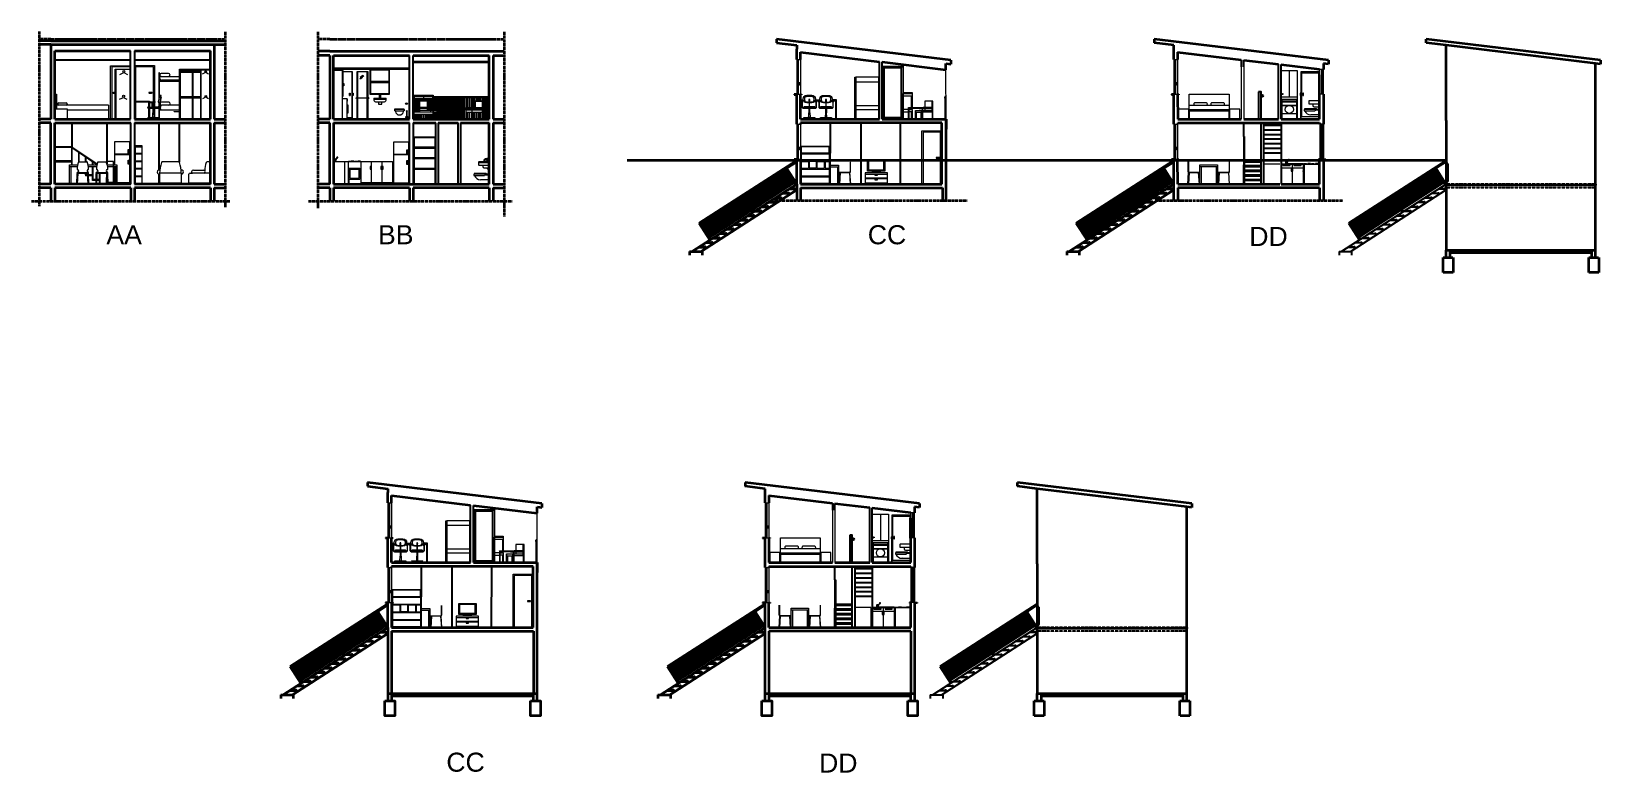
# Model space of a CAD drawing. Header units: millimetres. Extents: x 293 to 6594, y -1830 to 1143.
import ezdxf

# ---------------------------------------------------------------- set-up
doc = ezdxf.new("R2010")
doc.units = ezdxf.units.MM
for name, pattern in [('ACAD_ISO02W100', [15, 12, -3]), ('ACAD_ISO03W100', [30, 12, -18]), ('ACAD_ISO04W100', [30, 24, -3, 0, -3])]:
    doc.linetypes.add(name, pattern=pattern)
for name, color, linetype, lineweight in [('A-DOOR-FULL', 1, 'Continuous', 18), ('A-FLOR-LEVL', 3, 'Continuous', 35), ('A-FLOR-STRS', 1, 'Continuous', 25), ('A-FURN', 2, 'Continuous', 18), ('A-GLAZ-FULL', 4, 'Continuous', 18), ('A-ROOF', 3, 'Continuous', 35), ('A-STRUCTURE', 8, 'Continuous', 35), ('A-WALL-FULL', 3, 'Continuous', 35), ('A-WALL-FULL-EXT', 3, 'Continuous', 35), ('A-WALL-FULL-EXTR', 3, 'Continuous', 35), ('A-WALL-FULL-INTR', 1, 'Continuous', 25), ('QUOTE', 5, 'Continuous', 13)]:
    doc.layers.add(name, color=color, linetype=linetype, lineweight=lineweight)
doc.layers.add('A-FLOR-INTR', color=3, linetype='ACAD_ISO03W100')
doc.layers.add('A-FLOR-STRS-EXTR', color=1, linetype='Continuous')
doc.styles.get("Standard").update_dxf_attribs({"font": 'arial.ttf'})

msp = doc.modelspace()

# ---------------------------------------------------------------- texts
at = {"char_height": 76.45, "attachment_point": 1}
for s, insert in [('AA', (594.6, 365.4)), ('BB', (1685, 365.4)), ('CC', (3651.4, 365.4)), ('DD', (5183.2, 358.4)), ('CC', (1959.4, -1750.4)), ('DD', (3455.9, -1753.9))]:
    msp.add_mtext_dynamic_manual_height_columns(s, width=187.387, gutter_width=12.5, heights=[0], dxfattribs=dict(at, insert=insert))

# ---------------------------------------------------------------- hatches: boundary and pattern name
at = {"layer": 'A-FLOR-STRS-EXTR'}
h = msp.add_hatch(dxfattribs=at)
h.set_pattern_fill('GRATE', color=256, scale=6.5, angle=123, style=0)
h.set_pattern_definition([(213, (35926.6933, -5007.4335), (2.809997, -4.327016), []), (303, (35926.693, -5007.433), (17.308064, 11.239988), [])])
h.paths.add_polyline_path([(5961.3, 540.5), (5928.9, 590.9), (5760.8, 482.8), (5793.2, 432.4)])
h.paths.add_polyline_path([(5756.6, 480.1), (5588.5, 372.1), (5620.9, 321.7), (5789, 429.7)])
h = msp.add_hatch(dxfattribs=at)
h.set_pattern_fill('GRATE', color=256, scale=6.5, angle=123, style=0)
h.set_pattern_definition([(213, (34285.203, -6786.0353), (2.809997, -4.327016), []), (303, (34285.203, -6786.035), (17.308064, 11.239988), [])])
h.paths.add_polyline_path([(4319.8, -1238.1), (4287.4, -1187.7), (4119.3, -1295.8), (4151.7, -1346.2)])
h.paths.add_polyline_path([(4115.1, -1298.5), (3947, -1406.5), (3979.4, -1456.9), (4147.5, -1348.9)])
at = {"layer": 'A-STRUCTURE'}
h = msp.add_hatch(dxfattribs=at)
h.set_pattern_fill('GRATE', color=256, scale=6.5, angle=123, style=0)
h.set_pattern_definition([(213, (33319.052, -5007.4335), (2.809997, -4.327016), []), (303, (33319.052, -5007.433), (17.308064, 11.239988), [])])
h.paths.add_polyline_path([(3353.7, 540.5), (3321.3, 590.9), (3153.2, 482.8), (3185.6, 432.4)])
h.paths.add_polyline_path([(3149, 480.1), (2980.9, 372.1), (3013.3, 321.7), (3181.4, 429.7)])
h = msp.add_hatch(dxfattribs=at)
h.set_pattern_fill('GRATE', color=256, scale=6.5, angle=123, style=0)
h.set_pattern_definition([(213, (34833.6843, -5007.4335), (2.809997, -4.327016), []), (303, (34833.684, -5007.433), (17.308064, 11.239988), [])])
h.paths.add_polyline_path([(4868.3, 540.5), (4835.9, 590.9), (4667.8, 482.8), (4700.2, 432.4)])
h.paths.add_polyline_path([(4663.6, 480.1), (4495.5, 372.1), (4527.9, 321.7), (4696, 429.7)])
h = msp.add_hatch(dxfattribs=at)
h.set_pattern_fill('GRATE', color=256, scale=6.5, angle=123, style=0)
h.set_pattern_definition([(213, (31677.5617, -6786.0353), (2.809997, -4.327016), []), (303, (31677.562, -6786.035), (17.308064, 11.239988), [])])
h.paths.add_polyline_path([(1712.2, -1238.1), (1679.8, -1187.7), (1511.7, -1295.8), (1544.1, -1346.2)])
h.paths.add_polyline_path([(1507.5, -1298.5), (1339.4, -1406.5), (1371.8, -1456.9), (1539.9, -1348.9)])
h = msp.add_hatch(dxfattribs=at)
h.set_pattern_fill('GRATE', color=256, scale=6.5, angle=123, style=0)
h.set_pattern_definition([(213, (33192.194, -6786.0353), (2.809997, -4.327016), []), (303, (33192.194, -6786.035), (17.308064, 11.239988), [])])
h.paths.add_polyline_path([(3226.8, -1238.1), (3194.4, -1187.7), (3026.3, -1295.8), (3058.7, -1346.2)])
h.paths.add_polyline_path([(3022.1, -1298.5), (2854, -1406.5), (2886.4, -1456.9), (3054.5, -1348.9)])

# ---------------------------------------------------------------- linework, layer by layer
for p, q in [((3380.9, 864.9), (3380.9, 868.8)), ((5230.6, 545.5), (5230.6, 545.5, 15)), ((1739.4, -913.7), (1739.4, -909.8)), ((3589.1, -1233.1), (3589.1, -1233.1, 15))]:
    msp.add_line(p, q)
at = {"layer": 'A-DOOR-FULL'}
for p, q in [((611.2, 790.7), (611.2, 1005.1)), ((611.2, 1005.1), (691.9, 1005.1)), ((691.9, 1000.1), (616.2, 1000.1)), ((616.2, 1000.1), (616.2, 790.7)), ((3709.3, 1003.7), (3793.6, 1003.7)), ((3714.3, 998.7), (3709.3, 1003.7)), ((3788.6, 998.7), (3714.3, 998.7)), ((3714.3, 998.7), (3714.3, 795.5)), ((3785.6, 995.7), (3717.3, 995.7)), ((3717.3, 995.7), (3717.3, 798.5)), ((3785.6, 798.5), (3785.6, 995.7)), ((3788.6, 998.7), (3793.6, 1003.7)), ((3788.6, 795.5), (3788.6, 998.7)), ((3793.6, 1003.7), (3793.6, 790.5)), ((5150.6, 1000.5), (5150.6, 790.5)), ((5160.6, 1000.5), (5160.6, 790.5)), ((623.2, 898), (622.4, 898)), ((622.4, 895.2), (629.1, 895.2)), ((623.2, 898), (625.7, 898)), ((629.1, 898), (625.7, 898)), ((776.1, 895.4), (773.6, 895.4)), ((788, 795.6), (788, 790.7)), ((3714.3, 795.5), (3709.3, 790.5)), ((3714.3, 795.5), (3788.6, 795.5)), ((3717.3, 798.5), (3785.6, 798.5)), ((3788.6, 795.5), (3793.6, 790.5)), ((3934.7, 634.3), (3937.2, 634.3)), ((3873.6, 604.9), (3873.6, 530.7)), ((2067.8, -774.9), (2152.1, -774.9)), ((2072.8, -779.9), (2067.8, -774.9)), ((2147.1, -779.9), (2072.8, -779.9)), ((2072.8, -779.9), (2072.8, -983.1)), ((2144.1, -782.9), (2075.8, -782.9)), ((2075.8, -782.9), (2075.8, -980.1)), ((2144.1, -980.1), (2144.1, -782.9)), ((2147.1, -779.9), (2152.1, -774.9)), ((2147.1, -983.1), (2147.1, -779.9)), ((2152.1, -774.9), (2152.1, -988.1)), ((3509.1, -778.1), (3509.1, -988.1)), ((3519.1, -778.1), (3519.1, -988.1)), ((2072.8, -983.1), (2067.8, -988.1)), ((2072.8, -983.1), (2147.1, -983.1)), ((2075.8, -980.1), (2144.1, -980.1)), ((2147.1, -983.1), (2152.1, -988.1)), ((2232.1, -1173.7), (2232.1, -1247.9)), ((2293.2, -1144.3), (2295.7, -1144.3))]:
    msp.add_line(p, q, dxfattribs=at)
for points in [[(707, 790.7), (707, 1005.7), (788, 1005.7), (788, 860.2)], [(783, 860.2), (783, 1000.7), (712, 1000.7), (712, 862.7)], [(788, 858.3), (788, 840)], [(788, 834.3), (788, 798.2)], [(804.5, 856.7), (804.5, 839.6)], [(804.5, 795.7), (804.5, 794.9)], [(3868.7, 530.6), (3868.7, 743.7), (3949, 743.7), (3949, 530.6), (3944, 530.6), (3944, 738.7), (3873.6, 738.7), (3873.6, 604.9)], [(2227.2, -1248), (2227.2, -1034.9), (2307.5, -1034.9), (2307.5, -1248), (2302.5, -1248), (2302.5, -1039.9), (2232.1, -1039.9), (2232.1, -1173.7)]]:
    msp.add_lwpolyline(points, dxfattribs=at)
for points in [[(776.1, 895.4), (776.9, 895.4, 1), (776.9, 898.2), (766.4, 898.2, 1), (766.4, 895.4), (773.6, 895.4)], [(3937.2, 634.3), (3937.9, 634.3, 1), (3937.9, 637.1), (3927.5, 637.1, 1), (3927.5, 634.3), (3934.7, 634.3)], [(2295.7, -1144.3), (2296.5, -1144.3, 1), (2296.5, -1141.5), (2286, -1141.5, 1), (2286, -1144.3), (2293.2, -1144.3)]]:
    msp.add_lwpolyline(points, format="xyb", dxfattribs=at)
msp.add_arc((622.4, 896.6), 1.4, 90, 270, dxfattribs=at)
at = {"layer": 'A-FLOR-INTR', "ltscale": 0.01}
for p, q in [((6573.6, 515.6), (5973.6, 515.6)), ((4932.1, -1263), (4332.1, -1263))]:
    msp.add_line(p, q, dxfattribs=at)
at = {"layer": 'A-FLOR-INTR', "linetype": 'ACAD_ISO03W100', "ltscale": 0.01}
for points in [[(6573.6, 530.6), (5973.6, 530.6)], [(4932.1, -1248), (4332.1, -1248)]]:
    msp.add_lwpolyline(points, dxfattribs=at)
at = {"layer": 'A-FLOR-LEVL'}
for p, q in [((387, 790.7), (691.9, 790.7)), ((387, 775.7), (692, 775.7)), ((707, 790.7), (1012, 790.7)), ((707, 775.7), (1012, 775.7)), ((1506.8, 790.5), (1811.3, 790.5)), ((1506.8, 775.5), (1811.8, 775.5)), ((1826.8, 790.5), (2131.8, 790.5)), ((1826.8, 775.5), (1916.8, 775.5)), ((1926.8, 775.5), (2006.8, 775.5)), ((2016.8, 775.5), (2131.8, 775.5)), ((3380.9, 790.5), (3698.4, 790.6)), ((3949, 775.5), (3381.1, 775.5)), ((3709.3, 790.6), (3966, 790.6)), ((3966, 790.5), (3966, 750.5)), ((4895.6, 790.5), (5150.6, 790.5)), ((4895.6, 775.5), (5310.6, 775.5)), ((5160.6, 790.5), (5300.8, 790.5)), ((5310.6, 790.5), (5465.6, 790.5)), ((5310.6, 775.5), (5465.6, 775.5)), ((692, 515.7), (387, 515.7)), ((1012, 515.7), (707, 515.7)), ((1506.8, 530.5), (2131.8, 530.5)), ((1811.8, 515.5), (1506.8, 515.5)), ((2131.8, 515.5), (1826.8, 515.5)), ((3366, 530.7), (3366, 515.5)), ((3381.1, 530.5), (3949, 530.5)), ((3381.1, 515.5), (3951.1, 515.5)), ((3966, 515.5), (3966, 530.5)), ((4895.6, 530.5), (5230.6, 530.5)), ((5465.6, 515.5), (4895.6, 515.5)), ((5230.6, 530.5), (5305.6, 530.5)), ((5310.6, 530.5), (5465.6, 530.5)), ((5973.6, 515.6), (5973.6, 530.6)), ((6573.6, 525.6), (5973.6, 525.6)), ((1739.4, -988.1), (2056.9, -988)), ((2307.5, -1003.1), (1739.6, -1003.1)), ((2067.8, -988), (2324.5, -988)), ((2324.5, -988.1), (2324.5, -1028.1)), ((3254.1, -988.1), (3509.1, -988.1)), ((3254.1, -1003.1), (3669.1, -1003.1)), ((3519.1, -988.1), (3659.3, -988.1)), ((3669.1, -988.1), (3824.1, -988.1)), ((3669.1, -1003.1), (3824.1, -1003.1)), ((1724.5, -1247.9), (1724.5, -1263.1)), ((1739.6, -1248.1), (2307.5, -1248.1)), ((2324.5, -1263.1), (2324.5, -1248.1)), ((3254.1, -1248.1), (3589.1, -1248.1)), ((3589.1, -1248.1), (3669.1, -1248.1)), ((3669.1, -1248.1), (3824.1, -1248.1)), ((4332.1, -1263), (4332.1, -1248)), ((4932.1, -1253), (4332.1, -1253)), ((1739.6, -1263.1), (2309.6, -1263.1)), ((3824.1, -1263.1), (3254.1, -1263.1))]:
    msp.add_line(p, q, dxfattribs=at)
at = {"layer": 'A-FLOR-STRS'}
for p, q in [((5231.3, 885.2), (5230.6, 885.2)), ((5231.5, 883.2), (5230.6, 883.2)), ((5230.6, 790.5), (5230.6, 880.5)), ((5240.6, 767.1), (5310.6, 767.1)), ((5160.6, 721.9), (5160.6, 606.9)), ((5163.2, 721.9), (5163.2, 606.4)), ((5240.6, 748.5), (5310.6, 748.5)), ((5240.6, 729.9), (5310.6, 729.9)), ((5240.6, 711.3), (5310.6, 711.3)), ((5240.6, 692.7), (5310.6, 692.7)), ((5240.6, 674.1), (5310.6, 674.1)), ((5240.6, 655.5), (5310.6, 655.5)), ((5162.7, 604.9), (5230.6, 604.9)), ((5162.7, 586.3), (5230.6, 586.3)), ((5230.6, 581.3), (5162.7, 581.3)), ((5162.7, 567.7), (5230.6, 567.7)), ((5163.2, 623.5), (5230.6, 623.5)), ((5230.6, 618.5), (5163.2, 618.5)), ((596.9, 530.7), (596.9, 557.2)), ((5230.6, 562.7), (5162.7, 562.7)), ((5162.7, 549.1), (5230.6, 549.1)), ((5230.6, 544.1), (5162.7, 544.1)), ((3589.8, -893.4), (3589.1, -893.4)), ((3590, -895.4), (3589.1, -895.4)), ((3589.1, -988.1), (3589.1, -898.1)), ((3519.1, -1056.7), (3519.1, -1171.7)), ((3521.7, -1056.7), (3521.8, -1172.2)), ((3599.1, -1011.5), (3669.1, -1011.5)), ((3599.1, -1030.1), (3669.1, -1030.1)), ((3599.1, -1048.7), (3669.1, -1048.7)), ((3599.1, -1067.3), (3669.1, -1067.3)), ((3599.1, -1085.9), (3669.1, -1085.9)), ((3599.1, -1104.5), (3669.1, -1104.5)), ((3599.1, -1123.1), (3669.1, -1123.1)), ((3521.2, -1173.7), (3589.1, -1173.7)), ((3521.2, -1192.3), (3589.1, -1192.3)), ((3521.7, -1155.1), (3589.1, -1155.1)), ((3589.1, -1160.1), (3521.7, -1160.1)), ((3589.1, -1197.3), (3521.2, -1197.3)), ((3521.2, -1210.9), (3589.1, -1210.9)), ((3589.1, -1215.9), (3521.2, -1215.9)), ((3521.2, -1229.5), (3589.1, -1229.5)), ((3589.1, -1234.5), (3521.2, -1234.5))]:
    msp.add_line(p, q, dxfattribs=at)
for points in [[(5220.6, 900.5), (5220.6, 790.5), (5230.6, 790.5), (5230.6, 900.5)], [(3579.1, -878.1), (3579.1, -988.1), (3589.1, -988.1), (3589.1, -878.1)]]:
    msp.add_lwpolyline(points, close=True, dxfattribs=at)
for centre, radius in [((5234.8, 884.5), 3.6), ((5161.9, 606.4), 1.35), ((3593.4, -894.1), 3.6), ((3520.4, -1172.2), 1.35)]:
    msp.add_circle(centre, radius, dxfattribs=at)
for centre in [(5161.9, 720.3), (3520.4, -1058.3)]:
    msp.add_arc(centre, 2.11, 52.58518, 127.41482, dxfattribs=at)
at = {"layer": 'A-FLOR-STRS-EXTR'}
for p, q in [((5973.6, 625.6), (5581.6, 373.6)), ((5928.9, 590.9), (5588.5, 372.1)), ((5973.6, 619.6), (5933.1, 593.6)), ((5973.6, 530.6), (5553.6, 260.6)), ((5973.6, 506.8), (5590.6, 260.6)), ((5961.3, 540.5), (5793.2, 432.4)), ((5964, 536.3), (5795.9, 428.2)), ((5945.6, 511.6), (5971.5, 511.6)), ((5949.6, 512.6), (5967.5, 512.6)), ((5861.6, 457.6), (5887.5, 457.6)), ((5865.6, 458.6), (5883.5, 458.6)), ((5889.6, 475.6), (5915.5, 475.6)), ((5893.6, 476.6), (5911.5, 476.6)), ((5917.6, 493.6), (5943.5, 493.6)), ((5921.6, 494.6), (5939.5, 494.6)), ((5789, 429.7), (5620.9, 321.7)), ((5791.7, 425.5), (5623.6, 317.5)), ((5749.6, 385.6), (5775.5, 385.6)), ((5753.6, 386.6), (5771.5, 386.6)), ((5777.6, 403.6), (5803.5, 403.6)), ((5781.6, 404.6), (5799.5, 404.6)), ((5805.6, 421.6), (5831.5, 421.6)), ((5809.6, 422.6), (5827.5, 422.6)), ((5833.6, 439.6), (5859.5, 439.6)), ((5837.6, 440.6), (5855.5, 440.6)), ((5665.6, 331.6), (5691.5, 331.6)), ((5669.6, 332.6), (5687.5, 332.6)), ((5693.6, 349.6), (5719.5, 349.6)), ((5697.6, 350.6), (5715.5, 350.6)), ((5721.6, 367.6), (5747.5, 367.6)), ((5725.6, 368.6), (5743.5, 368.6)), ((5581.6, 277.6), (5607.5, 277.6)), ((5585.6, 278.6), (5603.5, 278.6)), ((5609.6, 295.6), (5635.5, 295.6)), ((5613.6, 296.6), (5631.5, 296.6)), ((5637.6, 313.6), (5663.5, 313.6)), ((5641.6, 314.6), (5659.5, 314.6)), ((4332.1, -1153), (3940.1, -1405)), ((4287.4, -1187.7), (3947, -1406.5)), ((4332.1, -1159), (4291.6, -1185)), ((4332.1, -1248), (3912.1, -1518)), ((4319.8, -1238.1), (4151.7, -1346.2)), ((4322.5, -1242.3), (4154.4, -1350.4)), ((4332.1, -1271.8), (3949.1, -1518)), ((4220.1, -1321), (4246, -1321)), ((4224.1, -1320), (4242, -1320)), ((4248.1, -1303), (4274, -1303)), ((4252.1, -1302), (4270, -1302)), ((4276.1, -1285), (4302, -1285)), ((4280.1, -1284), (4298, -1284)), ((4304.1, -1267), (4330, -1267)), ((4308.1, -1266), (4326, -1266)), ((4147.5, -1348.9), (3979.4, -1456.9)), ((4150.2, -1353.1), (3982.1, -1461.1)), ((4136.1, -1375), (4162, -1375)), ((4140.1, -1374), (4158, -1374)), ((4164.1, -1357), (4190, -1357)), ((4168.1, -1356), (4186, -1356)), ((4192.1, -1339), (4218, -1339)), ((4196.1, -1338), (4214, -1338)), ((4024.1, -1447), (4050, -1447)), ((4028.1, -1446), (4046, -1446)), ((4052.1, -1429), (4078, -1429)), ((4056.1, -1428), (4074, -1428)), ((4080.1, -1411), (4106, -1411)), ((4084.1, -1410), (4102, -1410)), ((4108.1, -1393), (4134, -1393)), ((4112.1, -1392), (4130, -1392)), ((3940.1, -1501), (3966, -1501)), ((3944.1, -1500), (3962, -1500)), ((3968.1, -1483), (3994, -1483)), ((3972.1, -1482), (3990, -1482)), ((3996.1, -1465), (4022, -1465)), ((4000.1, -1464), (4018, -1464))]:
    msp.add_line(p, q, dxfattribs=at)
for points in [[(5969.4, 527.9), (5928.9, 590.9)], [(5973.6, 530.6), (5933.1, 593.6)], [(5975.6, 605.6), (5973.6, 605.6)], [(5975.6, 585.6), (5973.6, 585.6)], [(5979.6, 613.6), (5975.6, 613.6), (5975.6, 611.6), (5979.6, 611.6), (5979.6, 613.6)], [(5975.6, 611.6), (5975.6, 542.6)], [(5977.6, 542.6), (5977.6, 611.6)], [(5979.6, 611.6), (5979.6, 542.6)], [(5945.6, 508.6), (5945.6, 512.6), (5949.6, 512.6)], [(5971.5, 508.6), (5971.5, 512.6), (5967.5, 512.6)], [(5975.6, 565.6), (5973.6, 565.6)], [(5975.6, 545.6), (5973.6, 545.6)], [(5979.6, 542.6), (5975.6, 542.6), (5975.6, 540.6), (5979.6, 540.6), (5979.6, 542.6)], [(5756.6, 480.1), (5797.1, 417.1)], [(5760.8, 482.8), (5801.3, 419.8)], [(5861.6, 454.6), (5861.6, 458.6), (5865.6, 458.6)], [(5887.5, 454.6), (5887.5, 458.6), (5883.5, 458.6)], [(5889.6, 472.6), (5889.6, 476.6), (5893.6, 476.6)], [(5915.5, 472.6), (5915.5, 476.6), (5911.5, 476.6)], [(5917.6, 490.6), (5917.6, 494.6), (5921.6, 494.6)], [(5943.5, 490.6), (5943.5, 494.6), (5939.5, 494.6)], [(5749.6, 382.6), (5749.6, 386.6), (5753.6, 386.6)], [(5775.5, 382.6), (5775.5, 386.6), (5771.5, 386.6)], [(5777.6, 400.6), (5777.6, 404.6), (5781.6, 404.6)], [(5803.5, 400.6), (5803.5, 404.6), (5799.5, 404.6)], [(5805.6, 418.6), (5805.6, 422.6), (5809.6, 422.6)], [(5831.5, 418.6), (5831.5, 422.6), (5827.5, 422.6)], [(5833.6, 436.6), (5833.6, 440.6), (5837.6, 440.6)], [(5859.5, 436.6), (5859.5, 440.6), (5855.5, 440.6)], [(5581.6, 373.6), (5624.8, 306.3)], [(5588.5, 372.1), (5629, 309)], [(5665.6, 328.6), (5665.6, 332.6), (5669.6, 332.6)], [(5691.5, 328.6), (5691.5, 332.6), (5687.5, 332.6)], [(5693.6, 346.6), (5693.6, 350.6), (5697.6, 350.6)], [(5719.5, 346.6), (5719.5, 350.6), (5715.5, 350.6)], [(5721.6, 364.6), (5721.6, 368.6), (5725.6, 368.6)], [(5747.5, 364.6), (5747.5, 368.6), (5743.5, 368.6)], [(5543.6, 260.6), (5593.6, 260.6), (5593.6, 245.6)], [(5543.6, 260.6), (5543.6, 245.6)], [(5581.6, 274.6), (5581.6, 278.6), (5585.6, 278.6)], [(5607.5, 274.6), (5607.5, 278.6), (5603.5, 278.6)], [(5609.6, 292.6), (5609.6, 296.6), (5613.6, 296.6)], [(5635.5, 292.6), (5635.5, 296.6), (5631.5, 296.6)], [(5637.6, 310.6), (5637.6, 314.6), (5641.6, 314.6)], [(5663.5, 310.6), (5663.5, 314.6), (5659.5, 314.6)], [(4327.9, -1250.7), (4287.4, -1187.7)], [(4332.1, -1248), (4291.6, -1185)], [(4334.1, -1173), (4332.1, -1173)], [(4334.1, -1193), (4332.1, -1193)], [(4338.1, -1165), (4334.1, -1165), (4334.1, -1167), (4338.1, -1167), (4338.1, -1165)], [(4334.1, -1167), (4334.1, -1236)], [(4336.1, -1236), (4336.1, -1167)], [(4338.1, -1167), (4338.1, -1236)], [(4334.1, -1213), (4332.1, -1213)], [(4334.1, -1233), (4332.1, -1233)], [(4338.1, -1236), (4334.1, -1236), (4334.1, -1238), (4338.1, -1238), (4338.1, -1236)], [(4115.1, -1298.5), (4155.6, -1361.5)], [(4119.3, -1295.8), (4159.8, -1358.8)], [(4220.1, -1324), (4220.1, -1320), (4224.1, -1320)], [(4246, -1324), (4246, -1320), (4242, -1320)], [(4248.1, -1306), (4248.1, -1302), (4252.1, -1302)], [(4274, -1306), (4274, -1302), (4270, -1302)], [(4276.1, -1288), (4276.1, -1284), (4280.1, -1284)], [(4302, -1288), (4302, -1284), (4298, -1284)], [(4304.1, -1270), (4304.1, -1266), (4308.1, -1266)], [(4330, -1270), (4330, -1266), (4326, -1266)], [(4136.1, -1378), (4136.1, -1374), (4140.1, -1374)], [(4162, -1378), (4162, -1374), (4158, -1374)], [(4164.1, -1360), (4164.1, -1356), (4168.1, -1356)], [(4190, -1360), (4190, -1356), (4186, -1356)], [(4192.1, -1342), (4192.1, -1338), (4196.1, -1338)], [(4218, -1342), (4218, -1338), (4214, -1338)], [(3940.1, -1405), (3983.4, -1472.3)], [(3947, -1406.5), (3987.6, -1469.6)], [(4024.1, -1450), (4024.1, -1446), (4028.1, -1446)], [(4050, -1450), (4050, -1446), (4046, -1446)], [(4052.1, -1432), (4052.1, -1428), (4056.1, -1428)], [(4078, -1432), (4078, -1428), (4074, -1428)], [(4080.1, -1414), (4080.1, -1410), (4084.1, -1410)], [(4106, -1414), (4106, -1410), (4102, -1410)], [(4108.1, -1396), (4108.1, -1392), (4112.1, -1392)], [(4134, -1396), (4134, -1392), (4130, -1392)], [(3940.1, -1504), (3940.1, -1500), (3944.1, -1500)], [(3966, -1504), (3966, -1500), (3962, -1500)], [(3968.1, -1486), (3968.1, -1482), (3972.1, -1482)], [(3994, -1486), (3994, -1482), (3990, -1482)], [(3996.1, -1468), (3996.1, -1464), (4000.1, -1464)], [(4022, -1468), (4022, -1464), (4018, -1464)], [(3902.1, -1518), (3952.1, -1518), (3952.1, -1533)], [(3902.1, -1518), (3902.1, -1533)]]:
    msp.add_lwpolyline(points, dxfattribs=at)
at = {"layer": 'A-FURN'}
for p, q in [((629.1, 790.7), (629.1, 990.7)), ((629.1, 990.7), (691.9, 990.7)), ((630.8, 990.7), (630.5, 790.7)), ((632.4, 990.7), (632.8, 790.7)), ((691.9, 790.7), (691.9, 992.7)), ((808, 953.7), (808, 955.7)), ((808, 947.7), (816, 947.7)), ((814, 961.7), (888.5, 961.7)), ((888.5, 947.7), (816, 947.7)), ((816, 947.7), (888.5, 947.7)), ((888.5, 790.7), (888.5, 990.7)), ((888.5, 990.7), (1012, 990.7)), ((891, 988.2), (891, 790.7)), ((891, 988.2), (1012, 988.2)), ((938.5, 981.8), (891, 981.8)), ((891, 978.8), (938.5, 978.8)), ((938.5, 990.7), (941, 990.7)), ((938.5, 988.2), (938.5, 790.7)), ((941, 988.2), (941, 790.7)), ((972.5, 981.8), (941, 981.8)), ((941, 978.8), (972.5, 978.8)), ((972.5, 988.2), (972.5, 790.7)), ((972.5, 978.8), (972.5, 981.8)), ((975, 790.7), (975, 988.2)), ((1544.8, 985.5), (1506.8, 985.5)), ((1542.3, 882.5), (1542.3, 985.5)), ((1544.8, 882.5), (1544.8, 985.5)), ((1582.3, 980.5), (1544.8, 980.5)), ((1580.3, 980.5), (1580.3, 795.5)), ((1582.3, 790.5), (1582.3, 980.5)), ((1601.2, 790.5), (1601.2, 982.5)), ((1601.2, 982.5), (1643.6, 982.5)), ((1641.6, 980.5), (1603.2, 980.5)), ((1603.2, 980.5), (1603.2, 790.5)), ((1611.4, 953.2), (1628.7, 966)), ((1623.9, 966.3), (1612.8, 957.4)), ((1622.6, 957.6), (1616, 952.5)), ((1641.6, 790.5), (1641.6, 980.5)), ((1643.6, 982.5), (1643.6, 790.5)), ((3603.2, 958.7), (3603.2, 790.4)), ((3694.4, 958.7), (3694.4, 790.4)), ((5343.7, 985.5), (5343.7, 879.7)), ((5423.4, 980.5), (5390.1, 980.5)), ((5390.1, 980.5), (5390.1, 790.5)), ((5390.1, 975.5), (5390.1, 971.5)), ((5465.1, 980.5), (5423.4, 980.5)), ((5462.1, 888), (5462.1, 968.5)), ((5462.1, 968.5), (5465.1, 968.5)), ((5465.1, 968.5), (5465.1, 888)), ((389.4, 790.7), (389.4, 890.7)), ((389.4, 890.7), (394.4, 890.7)), ((394.4, 890.7), (394.4, 831.7)), ((808, 943.7), (888.5, 943.7)), ((810, 943.7), (810, 943.7)), ((1542.3, 790.5), (1542.3, 882.5)), ((1542.3, 882.5), (1544.8, 882.5)), ((1544.8, 934), (1547.3, 934)), ((1544.8, 932.5), (1544.8, 932.5)), ((1544.8, 932.5), (1546.3, 932.5)), ((1546.3, 925.5), (1544.8, 925.5)), ((1547.3, 924), (1544.8, 924)), ((1546.3, 932.5), (1546.3, 925.5)), ((1547.3, 934), (1547.3, 924)), ((1570.3, 885.5), (1570.3, 895.5)), ((1570.3, 895.5), (1572.8, 895.5)), ((1570.3, 885.5), (1572.8, 885.5)), ((1572.8, 895.5), (1572.8, 885.5)), ((1582.3, 895.5), (1584.8, 895.5)), ((1582.3, 894), (1583.8, 894)), ((1583.8, 887), (1582.3, 887)), ((1584.8, 885.5), (1582.3, 885.5)), ((1583.8, 894), (1583.8, 887)), ((1584.8, 895.5), (1584.8, 885.5)), ((1690.1, 887), (1690.1, 875.5)), ((1695.5, 887.5), (1690.6, 887.5)), ((1691.7, 879.2), (1692.1, 882.5)), ((1694.7, 879.2), (1694.3, 882.6)), ((1696, 875.5), (1696, 887)), ((1828.5, 790.5), (1828.5, 887.5)), ((1828.5, 887.5), (1906.9, 887.5)), ((1830.3, 887.5), (1830.3, 883.5)), ((1830.3, 883.5), (1905, 883.5)), ((1830.3, 790.5), (1830.3, 883.5)), ((1831.3, 873.5), (1831.3, 883.5)), ((1867.2, 883.5), (1867.2, 873.5)), ((1868.2, 883.5), (1868.2, 873.5)), ((1904, 883.5), (1904, 873.5)), ((1905, 887.5), (1905, 790.5)), ((1905, 883.5), (1905, 873.5)), ((1906.9, 887.5), (1906.9, 790.5)), ((3793.6, 897.1), (3829.3, 897.1)), ((3793.6, 897.1), (3793.6, 893.1)), ((3793.6, 790.5), (3793.6, 893.1)), ((3793.6, 893.1), (3829.3, 893.1)), ((3829.3, 883.2), (3793.6, 883.2)), ((3793.6, 883.2), (3793.6, 830.2)), ((3795.4, 830.2), (3795.4, 883.2)), ((3827.5, 830.2), (3827.5, 883.2)), ((3829.3, 897.1), (3829.3, 837.9)), ((3829.3, 893.1), (3829.3, 883.2)), ((4942.2, 790.5), (4942.2, 890.5)), ((4942.2, 890.5), (5102.2, 890.5)), ((5102.2, 890.5), (5102.2, 790.5)), ((5316.4, 892.5), (5310.6, 892.5)), ((5310.6, 890.5), (5316.4, 890.5)), ((5316.4, 890.5), (5316.4, 892.5)), ((5316.4, 892.3), (5317.2, 892.2)), ((5316.4, 890.7), (5317.3, 890.8)), ((5390.1, 790.5), (5390.1, 885.5)), ((5465.1, 888), (5462.1, 888)), ((5465.1, 830.1), (5465.1, 888)), ((387, 828.7), (387, 846.7)), ((387, 790.7), (387, 828.7)), ((389.4, 790.7), (389.4, 831.7)), ((389.4, 831.7), (437.4, 831.7)), ((603.4, 846.7), (394.4, 846.7)), ((398.9, 850.7), (398.9, 852.7)), ((402.9, 856.7), (432.4, 856.7)), ((432.4, 846.7), (402.9, 846.7)), ((436.4, 852.7), (436.4, 850.7)), ((437.4, 831.7), (437.4, 790.7)), ((437.4, 828.7), (603.4, 828.7)), ((603.4, 846.7), (603.4, 790.7)), ((707, 790.7), (707, 865.7)), ((707.5, 862.7), (707.5, 790.7)), ((707.5, 862.7), (767, 862.7)), ((707.5, 860.7), (767, 860.7)), ((709.2, 860.7), (709.2, 790.7)), ((762.7, 839.3), (777.8, 839.7)), ((762.7, 835.3), (777.8, 835.3)), ((764.2, 834.3), (801.3, 834.3)), ((765.2, 839.4), (765.2, 860.7)), ((765.2, 797.4), (765.2, 834.3)), ((767, 862.7), (767, 839.5)), ((767, 834.3), (767, 797.4)), ((770.3, 859.7), (770.3, 858.7)), ((770.3, 858.7), (790.3, 858.7)), ((770.8, 860.2), (789.8, 860.2)), ((771.1, 858.3), (789.5, 858.3)), ((777.8, 834.3), (777.8, 858.3)), ((781.2, 834.3), (781.2, 816.3)), ((782.8, 834.3), (782.8, 858.3)), ((782.8, 839.8), (802.7, 840.3)), ((782.8, 835.3), (802.7, 835.3)), ((784.2, 834.3), (784.2, 816.3)), ((790.3, 859.7), (790.3, 858.7)), ((801.3, 834.3), (806.7, 834.3)), ((804.7, 836.3), (806.7, 836.3)), ((808, 790.7), (808, 834.5)), ((808, 828.7), (816, 828.7)), ((809.7, 859.6), (809.7, 839.3)), ((810, 835.6), (810, 834.7)), ((811.7, 858.3), (811.7, 857.2)), ((811.7, 848.6), (811.7, 857.2)), ((811.7, 848.6), (811.7, 839.3)), ((888.5, 846.7), (816, 846.7)), ((816, 828.7), (888.5, 828.7)), ((938.5, 879.7), (891, 879.7)), ((891, 876.7), (938.5, 876.7)), ((972.5, 879.7), (941, 879.7)), ((941, 876.7), (972.5, 876.7)), ((972.5, 876.7), (972.5, 879.7)), ((1560.8, 872.5), (1542.3, 872.5)), ((1560.8, 790.5), (1560.8, 872.5)), ((1560.8, 872.5), (1560.8, 862.5)), ((1562.3, 865), (1560.8, 865)), ((1560.8, 862.5), (1562.3, 862.5)), ((1560.8, 848.8), (1563.8, 848.8)), ((1562.3, 862.5), (1562.3, 865)), ((1563.8, 848.8), (1563.8, 814.3)), ((1597.1, 874.6), (1597.1, 875.8)), ((1597.1, 875.8), (1597.3, 875.8)), ((1597.3, 874.6), (1597.1, 874.6)), ((1597.3, 875.8), (1597.3, 874.6)), ((1597.9, 875.8), (1597.9, 874.6)), ((1597.9, 875.8), (1598.1, 875.8)), ((1598.1, 874.6), (1597.9, 874.6)), ((1598.1, 875.8), (1598.1, 874.6)), ((1598.6, 875.8), (1598.6, 874.6)), ((1598.6, 875.8), (1599, 875.8)), ((1599, 874.6), (1598.6, 874.6)), ((1599, 875.8), (1599, 876.1)), ((1599, 876.1), (1601.1, 876.1)), ((1599, 875.8), (1599, 874.6)), ((1599, 874.4), (1599, 874.6)), ((1601.1, 874.4), (1599, 874.4)), ((1601.1, 876.1), (1601.1, 875.8)), ((1601.1, 874.6), (1601.1, 875.8)), ((1601.1, 875.8), (1601.2, 875.8)), ((1601.2, 874.6), (1601.1, 874.6)), ((1601.1, 874.6), (1601.1, 874.4)), ((1601.2, 875.8), (1601.2, 875.7)), ((1601.2, 875.7), (1643.6, 875.7)), ((1643.6, 874.7), (1601.2, 874.7)), ((1601.2, 874.7), (1601.2, 874.6)), ((1643.6, 875.7), (1643.6, 875.8)), ((1643.6, 875.8), (1643.8, 875.8)), ((1643.6, 874.6), (1643.6, 874.7)), ((1643.8, 874.6), (1643.6, 874.6)), ((1643.8, 875.8), (1643.8, 876.1)), ((1643.8, 876.1), (1645.8, 876.1)), ((1643.8, 874.6), (1643.8, 875.8)), ((1643.8, 874.4), (1643.8, 874.6)), ((1645.8, 874.4), (1643.8, 874.4)), ((1645.8, 876.1), (1645.8, 875.8)), ((1645.8, 875.8), (1645.8, 874.6)), ((1645.8, 875.8), (1646.3, 875.8)), ((1646.3, 874.6), (1645.8, 874.6)), ((1645.8, 874.6), (1645.8, 874.4)), ((1646.3, 875.8), (1646.3, 874.6)), ((1646.8, 875.8), (1646.8, 874.6)), ((1646.8, 875.8), (1646.9, 875.8)), ((1646.9, 874.6), (1646.8, 874.6)), ((1646.9, 875.8), (1646.9, 874.6)), ((1647.6, 875.8), (1647.6, 874.6)), ((1647.6, 875.8), (1647.8, 875.8)), ((1647.8, 874.6), (1647.6, 874.6)), ((1647.8, 875.8), (1647.8, 874.6)), ((1668, 875.5), (1718, 875.5)), ((1668, 875.5), (1668, 870.5)), ((1668, 870.5), (1718, 870.5)), ((1675.6, 860.5), (1710.5, 860.5)), ((1686.4, 860.5), (1686.4, 850.5)), ((1686.4, 850.5), (1697.3, 850.5)), ((1690.1, 875.5), (1696, 875.5)), ((1697.3, 850.5), (1699.8, 850.5)), ((1699.8, 850.5), (1699.8, 860.5)), ((1718, 870.5), (1707.6, 870.5)), ((1718, 870.5), (1718, 875.5)), ((1789.4, 830.2), (1752.7, 830.2)), ((1752.7, 824.2), (1752.7, 830.2)), ((1754.7, 824.2), (1752.7, 824.2)), ((1753.2, 830.2), (1753.2, 832.5)), ((1753.2, 832.5), (1788.9, 832.5)), ((1754.7, 821.9), (1754.7, 824.2)), ((1754.7, 824.2), (1787.6, 824.2)), ((1787.6, 821.9), (1787.6, 824.2)), ((1789.4, 824.2), (1787.6, 824.2)), ((1788.9, 832.5), (1788.9, 830.2)), ((1789.4, 830.2), (1789.4, 824.2)), ((1800.1, 819.6), (1799.9, 823.6)), ((1800.2, 819.6), (1800.1, 819.6)), ((1800.2, 819.6), (1801.2, 819.6)), ((1800.2, 799.6), (1800.2, 819.6)), ((1801.3, 819.6), (1801.2, 819.6)), ((1801.2, 819.6), (1801.2, 799.6)), ((1801.5, 823.6), (1801.3, 819.6)), ((1828.5, 880.5), (1826.8, 880.5)), ((1828.5, 876.5), (1826.8, 876.5)), ((1831.3, 880.5), (1830.3, 880.5)), ((1831.3, 876.5), (1830.3, 876.5)), ((1830.3, 820), (1905, 820)), ((1867.2, 873.5), (1831.3, 873.5)), ((1831.6, 820), (1831.6, 873.5)), ((1832.7, 873.5), (1832.7, 820)), ((1838.7, 820), (1838.7, 873.5)), ((1839.8, 873.5), (1839.8, 820)), ((1845.8, 820), (1845.8, 873.5)), ((1846.9, 873.5), (1846.9, 820)), ((1887.2, 838), (1849.6, 838)), ((1849.6, 834), (1849.6, 838)), ((1887.2, 834), (1849.6, 834)), ((1883, 863.5, 37.5), (1849.9, 863.5)), ((1849.9, 826.5), (1849.9, 863.5)), ((1849.9, 820), (1849.9, 826.5)), ((1852.9, 863.5), (1852.9, 873.5)), ((1853, 838), (1853, 863.5)), ((1853, 826.5), (1853, 834)), ((1853, 826.5), (1905, 826.5)), ((1853, 820), (1853, 826.5)), ((1854, 873.5), (1854, 863.5)), ((1860, 863.5), (1860, 873.5)), ((1861.1, 873.5), (1861.1, 863.5)), ((1867.1, 863.5), (1867.1, 873.5)), ((1868.2, 880.5), (1867.2, 880.5)), ((1868.2, 876.5), (1867.2, 876.5)), ((1868.2, 876.5), (1868.2, 863.5)), ((1904, 873.5), (1868.2, 873.5)), ((1874.2, 863.5), (1874.2, 873.5)), ((1875.3, 873.5), (1875.3, 863.5)), ((1881.3, 863.5), (1881.3, 873.5)), ((1882.4, 873.5), (1882.4, 863.5)), ((1883, 863.5, 37.5), (1883, 838)), ((1883, 834), (1883, 826.5)), ((1887.2, 838), (1887.2, 834)), ((1905, 838), (1887.2, 838)), ((1905, 834), (1887.2, 834)), ((1888.4, 838), (1888.4, 873.5)), ((1888.4, 826.5), (1888.4, 834)), ((1889.5, 873.5), (1889.5, 838)), ((1889.5, 834), (1889.5, 826.5)), ((1891.6, 838), (1891.6, 834)), ((1895.5, 838), (1895.5, 873.5)), ((1895.5, 826.5), (1895.5, 834)), ((1895.8, 826.5), (1895.8, 820)), ((1896.6, 873.5), (1896.6, 838)), ((1896.6, 834), (1896.6, 826.5)), ((1902.6, 838), (1902.6, 873.5)), ((1902.6, 826.5), (1902.6, 834)), ((1903.7, 873.5), (1903.7, 838)), ((1903.7, 834), (1903.7, 826.5)), ((1905, 880.5), (1904, 880.5)), ((1905, 876.5), (1904, 876.5)), ((2131.8, 880.5), (1906.9, 880.5)), ((2131.8, 876.5), (1906.9, 876.5)), ((1920.6, 838), (1906.9, 838)), ((1920.6, 834), (1906.9, 834)), ((1906.9, 826.5), (1920.6, 826.5)), ((1909.7, 838), (1909.7, 876.5)), ((1909.7, 826.5), (1909.7, 834)), ((1910.8, 876.5), (1910.8, 838)), ((1910.8, 834), (1910.8, 826.5)), ((1916.4, 838), (1916.4, 834)), ((1916.8, 838), (1916.8, 876.5)), ((1916.8, 826.5), (1916.8, 834)), ((1917.9, 876.5), (1917.9, 838)), ((1917.9, 834), (1917.9, 826.5)), ((1920.6, 834), (1920.6, 838)), ((1920.6, 826.5), (1920.6, 818.5)), ((1923.9, 790.5), (1923.9, 876.5)), ((1925, 876.5), (1925, 790.5)), ((1931, 790.5), (1931, 876.5)), ((1932.1, 876.5), (1932.1, 790.5)), ((1938.1, 790.5), (1938.1, 876.5)), ((1939.2, 876.5), (1939.2, 790.5)), ((1945.2, 790.5), (1945.2, 876.5)), ((1946.3, 876.5), (1946.3, 790.5)), ((1951.3, 835.5), (2011.3, 835.5)), ((1952.3, 832.5), (1951.3, 835.5)), ((1952.3, 835.5), (1952.3, 876.5)), ((1953.2, 832.5), (1952.3, 832.5)), ((1952.3, 832.5), (1952.3, 792.5)), ((1953.2, 832.5), (1954.1, 832.5)), ((1953.4, 876.5), (1953.4, 835.5)), ((1954.1, 835.5), (1954.1, 790.5)), ((1954.1, 832.5), (1954.1, 835.5)), ((1954.1, 790.5), (1954.1, 835.5)), ((1954.1, 832.5), (2008.6, 832.5)), ((1959.4, 835.5), (1959.4, 876.5)), ((1959.4, 790.5), (1959.4, 832.5)), ((1960.5, 876.5), (1960.5, 835.5)), ((1960.5, 832.5), (1960.5, 790.5)), ((1966.5, 835.5), (1966.5, 876.5)), ((1966.5, 790.5), (1966.5, 832.5)), ((1967.6, 876.5), (1967.6, 835.5)), ((1967.6, 832.5), (1967.6, 790.5)), ((1973.6, 835.5), (1973.6, 876.5)), ((1973.6, 790.5), (1973.6, 832.5)), ((1974.7, 876.5), (1974.7, 835.5)), ((1974.7, 832.5), (1974.7, 790.5)), ((1980.7, 835.5), (1980.7, 876.5)), ((1980.7, 790.5), (1980.7, 832.5)), ((1981.8, 876.5), (1981.8, 835.5)), ((1981.8, 832.5), (1981.8, 790.5)), ((1987.8, 835.5), (1987.8, 876.5)), ((1987.8, 790.5), (1987.8, 832.5)), ((1988.9, 876.5), (1988.9, 835.5)), ((1988.9, 832.5), (1988.9, 790.5)), ((1994.9, 835.5), (1994.9, 876.5)), ((1994.9, 790.5), (1994.9, 832.5)), ((1996, 876.5), (1996, 835.5)), ((1996, 832.5), (1996, 790.5)), ((2002, 835.5), (2002, 876.5)), ((2002, 790.5), (2002, 832.5)), ((2003.1, 876.5), (2003.1, 835.5)), ((2003.1, 832.5), (2003.1, 790.5)), ((2008.6, 835.5), (2008.6, 790.5)), ((2008.6, 832.5), (2008.6, 835.5)), ((2009.5, 832.5), (2008.6, 832.5)), ((2009.1, 835.5), (2009.1, 876.5)), ((2009.5, 832.5), (2010.4, 832.5)), ((2010.2, 876.5), (2010.2, 835.5)), ((2010.4, 832.5), (2011.3, 835.5)), ((2010.4, 832.5), (2010.4, 792.5)), ((2016.2, 790.5), (2016.2, 876.5)), ((2017.3, 876.5), (2017.3, 790.5)), ((2023.3, 790.5), (2023.3, 876.5)), ((2024.4, 876.5), (2024.4, 790.5)), ((2030.4, 790.5), (2030.4, 876.5)), ((2031.5, 876.5), (2031.5, 790.5)), ((2037.4, 834), (2037.4, 838)), ((2037.4, 838), (2051.1, 838)), ((2037.4, 834), (2051.1, 834)), ((2037.4, 826.5), (2037.4, 834)), ((2105, 826.5), (2037.4, 826.5)), ((2037.4, 826.5), (2037.4, 818.5)), ((2037.5, 876.5), (2037.5, 838)), ((2038.5, 834), (2038.5, 826.5)), ((2038.6, 876.5), (2038.6, 838)), ((2041.5, 838), (2041.5, 834)), ((2044.5, 826.5), (2044.5, 834)), ((2044.6, 876.5), (2044.6, 838)), ((2045.6, 834), (2045.6, 826.5)), ((2045.7, 876.5), (2045.7, 838)), ((2051.1, 838), (2070.8, 838)), ((2051.1, 834), (2070.8, 834)), ((2051.6, 826.5), (2051.6, 834)), ((2051.7, 876.5), (2051.7, 838)), ((2052.7, 834), (2052.7, 826.5)), ((2052.8, 876.5), (2052.8, 838)), ((2058.7, 826.5), (2058.7, 834)), ((2058.8, 876.5), (2058.8, 838)), ((2059.8, 834), (2059.8, 826.5)), ((2059.9, 876.5), (2059.9, 838)), ((2062.2, 826.5), (2062.2, 818.5)), ((2065.8, 826.5), (2065.8, 834)), ((2065.9, 876.5), (2065.9, 838)), ((2066.4, 838), (2066.4, 834)), ((2066.9, 834), (2066.9, 826.5)), ((2067, 876.5), (2067, 838)), ((2070.8, 838), (2108.3, 838)), ((2070.8, 838), (2070.8, 834)), ((2070.8, 834), (2108.3, 834)), ((2072.9, 826.5), (2072.9, 834)), ((2073, 876.5), (2073, 838)), ((2074, 834), (2074, 826.5)), ((2074.1, 876.5), (2074.1, 838)), ((2074.9, 863.5, 37.5), (2108.1, 863.5)), ((2074.9, 863.5, 37.5), (2074.9, 838)), ((2074.9, 834), (2074.9, 826.5)), ((2078.5, 863.5), (2075.5, 863.5)), ((2082.6, 863.5), (2079.6, 863.5)), ((2080.1, 876.5), (2080.1, 863.5)), ((2081.2, 876.5), (2081.2, 863.5)), ((2086.7, 863.5), (2083.7, 863.5)), ((2087.2, 876.5), (2087.2, 863.5)), ((2090.8, 863.5), (2087.8, 863.5)), ((2088.3, 876.5), (2088.3, 863.5)), ((2094.9, 863.5), (2091.9, 863.5)), ((2094.3, 876.5), (2094.3, 863.5)), ((2095.4, 876.5), (2095.4, 863.5)), ((2099, 863.5), (2096, 863.5)), ((2103.1, 863.5), (2100.1, 863.5)), ((2101.4, 876.5), (2101.4, 863.5)), ((2102.5, 876.5), (2102.5, 863.5)), ((2107.2, 863.5), (2104.2, 863.5)), ((2105, 838), (2105, 863.5)), ((2105, 826.5), (2105, 834)), ((2105, 818.5), (2105, 826.5)), ((2108.1, 838), (2108.1, 863.5)), ((2108.1, 826.5), (2108.1, 834)), ((2108.1, 818.5), (2108.1, 826.5)), ((2108.3, 863.5), (2108.3, 863.5)), ((2108.3, 834), (2108.3, 838)), ((2108.5, 790.5), (2108.5, 876.5)), ((2109.6, 876.5), (2109.6, 790.5)), ((2115.6, 790.5), (2115.6, 876.5)), ((2116.7, 876.5), (2116.7, 790.5)), ((2122.7, 790.5), (2122.7, 876.5)), ((2123.8, 876.5), (2123.8, 790.5)), ((2129.8, 790.5), (2129.8, 876.5)), ((2130.9, 876.5), (2130.9, 790.5)), ((3380.9, 868.8), (3391.7, 868.8)), ((3393, 864.9), (3380.9, 864.9)), ((3387, 858.4), (3390.3, 858.4)), ((3396.5, 836.4), (3415.5, 836.4)), ((3415, 834.4), (3415, 816.4)), ((3417.5, 836.4), (3436.5, 836.4)), ((3418, 834.4), (3418, 816.4)), ((3440, 864.9), (3460.2, 864.7)), ((3441.3, 868.8), (3458.9, 868.8)), ((3446.1, 858.4), (3442.7, 858.4)), ((3454.2, 858.4), (3457.6, 858.4)), ((3463.7, 836.4), (3482.7, 836.4)), ((3482.2, 834.4), (3482.2, 816.3)), ((3484.7, 836.4), (3503.7, 836.4)), ((3485.2, 834.4), (3485.2, 816.3)), ((3513.3, 858.4), (3509.9, 858.4)), ((3793.6, 820.8), (3793.6, 790.5)), ((3815.4, 830.2), (3795.4, 830.2)), ((3795.4, 790.5), (3795.4, 820.8)), ((3795.4, 820.8), (3815.4, 820.8)), ((3814.5, 837.8), (3873.9, 838)), ((3815.4, 835), (3814.5, 837.8)), ((3815.4, 790.4), (3815.4, 835)), ((3817.2, 790.4), (3817.2, 835)), ((3817.2, 835), (3871.1, 835)), ((3817.2, 830.2), (3827.5, 830.2)), ((3827.5, 820.8), (3817.2, 820.8)), ((3827.5, 790.5), (3827.5, 820.8)), ((3829.3, 830.2), (3829.3, 835)), ((3829.3, 830.2), (3829.3, 820.8)), ((3829.3, 820.8), (3829.3, 790.5)), ((3842.8, 833.7), (3842.8, 835)), ((3856.4, 833.7), (3842.8, 833.7)), ((3842.8, 826.2), (3842.8, 818.3)), ((3842.8, 818.3), (3842.8, 826.2)), ((3842.8, 826.2), (3856.4, 826.2)), ((3846.9, 835), (3846.9, 833.7)), ((3858.2, 833.7), (3856.4, 833.7)), ((3856.4, 826.2), (3858.2, 826.2)), ((3858.2, 833.7), (3868.9, 833.7)), ((3858.2, 826.2), (3867.4, 826.2)), ((3867.4, 826.2), (3871.1, 826.2)), ((3868.9, 833.7), (3871.1, 833.7)), ((3871.1, 790.4), (3871.1, 835)), ((3872.9, 835), (3873.9, 838)), ((3872.9, 790.4), (3872.9, 835)), ((3875.9, 833.7), (3872.9, 833.7)), ((3872.9, 826.2), (3909.8, 826.2)), ((3875.9, 837.6), (3873.7, 837.6)), ((3912.8, 837.6), (3875.9, 837.6)), ((3875.9, 837.6), (3875.9, 833.7)), ((3875.9, 833.7), (3912.8, 833.7)), ((3880, 833.7), (3880, 826.2)), ((3909.8, 837.6), (3909.8, 862.9)), ((3909.8, 826.2), (3909.8, 833.7)), ((3909.8, 818.3), (3909.8, 826.2)), ((3909.8, 826.2), (3909.8, 819.8)), ((3909.8, 826.2), (3909.8, 818.3)), ((4940.2, 831.5), (4899.2, 831.5)), ((4899.2, 831.5), (4899.2, 790.5)), ((4940.2, 790.5), (4940.2, 831.5)), ((5102.2, 823.5), (4942.2, 823.5)), ((4942.2, 823.5), (4942.2, 790.5)), ((5102.2, 790.5), (5102.2, 823.5)), ((5145.2, 831.5), (5104.2, 831.5)), ((5104.2, 831.5), (5104.2, 790.5)), ((5145.2, 790.5), (5145.2, 831.5)), ((5311.7, 879.7), (5375.7, 879.7)), ((5373.5, 869.7), (5313.9, 869.7)), ((5313.9, 869.7), (5313.9, 790.5)), ((5373.5, 860.2), (5313.9, 860.2)), ((5313.9, 846.2), (5373.5, 846.2)), ((5373.5, 790.5), (5373.5, 869.7)), ((5373.5, 860.2), (5373.5, 863.2)), ((5375.7, 790.5), (5375.7, 869.7)), ((5465.6, 830.1), (5404, 830.1)), ((5404, 830.1), (5404, 824.1)), ((5404, 824.1), (5406, 824.1)), ((5452.6, 832.4), (5405.2, 832.4)), ((5405.2, 832.4), (5405.2, 830.1)), ((5406, 824.1), (5446.7, 824.1)), ((5465.1, 850.5), (5438.6, 850.5)), ((5438.6, 850.5), (5438.6, 845.5)), ((5443.6, 840.5), (5465.1, 840.5)), ((5451.4, 826.5), (5446.7, 824.1)), ((5465.6, 826.5), (5451.4, 826.5)), ((5452.6, 830.1), (5452.6, 832.4)), ((5453.9, 831.4), (5452.6, 831.4)), ((5453.9, 830.1), (5453.9, 831.4)), ((5453.9, 830.1), (5453.9, 831.1)), ((5462.1, 826.5), (5462.1, 807.5)), ((611.2, 790.7), (616.2, 790.7)), ((761.3, 797.4), (804.1, 797.4)), ((761.8, 795.6), (761.3, 795.6)), ((779.4, 795.6), (764, 795.6)), ((765.2, 794.4), (765.2, 795.6)), ((765.2, 790.7), (765.2, 792.3)), ((767, 795.6), (767, 790.7)), ((777.4, 798.2), (788, 798.2)), ((777.4, 797.4), (777.4, 798.2)), ((780.2, 816.3), (779.5, 798.2)), ((780.2, 816.3), (785.2, 816.3)), ((801.4, 795.6), (785, 795.6)), ((785.2, 816.3), (785.9, 798.2)), ((788, 798.2), (788, 797.4)), ((804.1, 795.6), (803.6, 795.6)), ((1563.8, 814.3), (1560.8, 814.3)), ((1582.3, 795.5), (1560.8, 795.5)), ((1582.3, 790.5), (1582.3, 795.5)), ((1796.3, 799.6), (1795.7, 799)), ((1805.7, 799), (1795.7, 799)), ((1795.7, 799), (1795.7, 798.1)), ((1805.7, 798.1), (1795.7, 798.1)), ((1795.7, 798.1), (1796.3, 797.5)), ((1805.1, 799.6), (1796.3, 799.6)), ((1796.3, 797.5), (1805.1, 797.5)), ((1797.7, 801), (1796.7, 800)), ((1796.7, 800), (1797.7, 799.6)), ((1796.7, 800), (1796.7, 799.6)), ((1797.3, 799.6), (1796.7, 799)), ((1796.7, 799), (1796.7, 798.1)), ((1796.7, 798.1), (1797.3, 797.5)), ((1796.7, 797.5), (1796.7, 794)), ((1796.7, 796.5), (1797.2, 796.5)), ((1796.7, 794), (1797.2, 793.5)), ((1797.2, 796.5), (1797.2, 790.5)), ((1797.2, 796.5), (1804.2, 796.5)), ((1798.3, 799.6), (1797.7, 801)), ((1800.2, 801), (1797.7, 801)), ((1798.2, 799.8), (1798, 799.6)), ((1800.2, 799.8), (1798.2, 799.8)), ((1803.7, 801), (1801.2, 801)), ((1803.2, 799.8), (1801.2, 799.8)), ((1803.1, 799.6), (1803.7, 801)), ((1803.4, 799.6), (1803.2, 799.8)), ((1804.7, 800), (1803.7, 801)), ((1803.7, 799.6), (1804.7, 800)), ((1804.1, 799.6), (1804.7, 799)), ((1804.7, 798.1), (1804.1, 797.5)), ((1804.2, 790.5), (1804.2, 796.5)), ((1804.2, 796.5), (1804.7, 796.5)), ((1804.2, 793.5), (1804.7, 794)), ((1804.7, 799.6), (1804.7, 800)), ((1804.7, 799), (1804.7, 798.1)), ((1804.7, 794), (1804.7, 797.5)), ((1805.7, 799), (1805.1, 799.6)), ((1805.1, 797.5), (1805.7, 798.1)), ((1805.7, 798.1), (1805.7, 799)), ((1830.3, 810.5), (1905, 810.5)), ((1831.6, 790.5), (1831.6, 810.5)), ((1832.7, 810.5), (1832.7, 790.5)), ((1838.7, 790.5), (1838.7, 810.5)), ((1839.8, 810.5), (1839.8, 790.5)), ((1845.8, 790.5), (1845.8, 810.5)), ((1846.9, 810.5), (1846.9, 790.5)), ((1849.9, 790.5), (1849.9, 810.5)), ((1853, 810.5), (1853, 790.5)), ((1854, 810.5), (1854, 790.5)), ((1860, 810.5), (1860, 790.5)), ((1861.1, 810.5), (1861.1, 790.5)), ((1867.1, 810.5), (1867.1, 790.5)), ((1868.2, 810.5), (1868.2, 790.5)), ((1874.2, 810.5), (1874.2, 790.5)), ((1875.3, 810.5), (1875.3, 790.5)), ((1881.3, 810.5), (1881.3, 790.5)), ((1882.4, 810.5), (1882.4, 790.5)), ((1888.4, 790.5), (1888.4, 810.5)), ((1889.5, 810.5), (1889.5, 790.5)), ((1894.2, 790.5), (1894.2, 810.5)), ((1895.8, 810.5), (1895.8, 790.5)), ((1897.3, 790.5), (1897.3, 810.5)), ((1902.6, 790.5), (1902.6, 810.5)), ((1903.7, 810.5), (1903.7, 790.5)), ((1920.6, 818.5), (1906.9, 818.5)), ((1909.7, 790.5), (1909.7, 818.5)), ((1910.8, 818.5), (1910.8, 790.5)), ((1916.8, 790.5), (1916.8, 818.5)), ((1917.5, 818.5), (1917.5, 790.5)), ((1920.6, 818.5), (1920.6, 790.5)), ((1952.3, 792.5), (1952.3, 790.5)), ((2010.4, 792.5), (2010.4, 790.5)), ((2037.4, 818.5), (2105, 818.5)), ((2037.4, 818.5), (2037.4, 790.5)), ((2040.5, 818.5), (2040.5, 790.5)), ((2044.5, 818.5), (2044.5, 790.5)), ((2045.6, 790.5), (2045.6, 818.5)), ((2051.6, 818.5), (2051.6, 790.5)), ((2052.7, 790.5), (2052.7, 818.5)), ((2058.7, 818.5), (2058.7, 790.5)), ((2059.8, 790.5), (2059.8, 818.5)), ((2060.6, 790.5), (2060.6, 818.5)), ((2062.2, 818.5), (2062.2, 790.5)), ((2063.7, 790.5), (2063.7, 818.5)), ((2065.8, 818.5), (2065.8, 790.5)), ((2066.9, 818.5), (2066.9, 790.5)), ((2072.9, 818.5), (2072.9, 790.5)), ((2074, 818.5), (2074, 790.5)), ((2080, 818.5), (2080, 790.5)), ((2081.1, 818.5), (2081.1, 790.5)), ((2087, 818.5), (2087, 790.5)), ((2088.1, 818.5), (2088.1, 790.5)), ((2094.1, 818.5), (2094.1, 790.5)), ((2095.2, 818.5), (2095.2, 790.5)), ((2101.2, 818.5), (2101.2, 790.5)), ((2102.3, 818.5), (2102.3, 790.5)), ((2105, 818.5), (2105, 790.5)), ((2108.1, 790.5), (2108.1, 818.5)), ((3414, 816.4), (3413.3, 798.3)), ((3413.6, 795.5), (3413.5, 795.5)), ((3418.5, 795.5), (3413.8, 795.5)), ((3414, 816.3), (3419, 816.3)), ((3419, 816.4), (3419.7, 798.3)), ((3480.9, 795.4), (3480.7, 795.4)), ((3485.7, 795.4), (3481, 795.4)), ((3842.8, 790.4), (3842.8, 818.3)), ((3842.8, 818.3), (3842.8, 790.6)), ((3842.8, 818.3), (3856.4, 818.3)), ((3844.3, 790.4), (3844.3, 818.3)), ((3845.8, 818.3), (3845.8, 790.4)), ((3856.4, 818.3), (3867.4, 818.3)), ((3865.8, 790.6), (3865.8, 818.3)), ((3867.4, 810.4), (3867.4, 818.3)), ((3867.4, 818.3), (3871.1, 818.3)), ((3909.8, 818.3), (3872.9, 818.3)), ((5426.1, 808.2), (5426.1, 808.2)), ((5433.7, 807.5), (5430.5, 807.7)), ((5462.1, 807.5), (5433.7, 807.5)), ((5462.1, 807.5), (5465.6, 807.5)), ((5465.1, 790.5), (5465.1, 807.5)), ((629, 607.7), (629, 701.6)), ((629, 701.6), (687, 701.6)), ((687, 701.6), (687, 531.6)), ((1748.8, 530.5), (1748.8, 700.5)), ((1748.8, 700.5), (1806.8, 700.5)), ((1806.8, 700.5), (1806.8, 530.5)), ((1827.3, 720.5), (1916.3, 720.5)), ((1827.3, 720.5), (1827.3, 530.5)), ((1829.8, 717.5), (1913.8, 717.5)), ((1829.8, 717.5), (1829.8, 530.5)), ((1913.8, 717.5), (1913.8, 530.5)), ((1916.3, 720.5), (1916.3, 530.5)), ((1916.8, 720.5), (1916.8, 530.5)), ((1916.8, 718), (1916.8, 678)), ((2131.8, 740.5), (2128.3, 740.5)), ((2128.3, 740.5), (2128.3, 640.5)), ((629, 651.6), (687, 651.6)), ((629, 649.6), (687, 649.6)), ((681.5, 654.1), (681.5, 669.2)), ((681.5, 669.2), (684.5, 669.2)), ((684.5, 654.1), (681.5, 654.1)), ((684.5, 669.2), (684.5, 660.1)), ((684.5, 660.1), (684.5, 654.1)), ((737.5, 683.3), (707.5, 683.3)), ((707.5, 682.7), (707.5, 530.7)), ((707.5, 680.2), (737.5, 680.2)), ((710.5, 680.2), (710.5, 530.7)), ((710.5, 654.2), (737.5, 654.2)), ((710.5, 651.1), (737.5, 651.1)), ((737.5, 530.7), (737.5, 683.3)), ((1510.7, 631.4), (1518.2, 633.3)), ((1513.7, 621), (1521.6, 636.7)), ((1513.7, 630.5), (1518.4, 632.7)), ((1517.1, 632.1), (1513.7, 624.9)), ((1513.7, 628.8), (1513.7, 630.5)), ((1519.4, 636.9), (1517.6, 633.1)), ((1523.3, 638.1), (1521.2, 638.1)), ((1521.2, 636), (1523.4, 636)), ((1523.4, 636), (1523.4, 638)), ((1748.8, 650.5), (1806.8, 650.5)), ((1748.8, 648.5), (1806.8, 648.5)), ((1801.3, 653.1), (1801.3, 668.2)), ((1801.3, 668.2), (1804.3, 668.2)), ((1804.3, 653.1), (1801.3, 653.1)), ((1804.3, 668.2), (1804.3, 659.1)), ((1804.3, 659.1), (1804.3, 653.1)), ((1913.8, 678), (1829.8, 678)), ((1829.8, 675), (1913.8, 675)), ((1913.8, 635.5), (1829.8, 635.5)), ((1829.8, 632.5), (1913.8, 632.5)), ((1916.8, 675.5), (1916.8, 635.5)), ((1916.8, 633), (1916.8, 593)), ((2114.1, 630.7), (2114.1, 630.5)), ((2121.5, 632.5), (2121.5, 632.5)), ((2121.5, 631.3), (2121.5, 627.8)), ((2131.8, 640.5), (2128.3, 640.5)), ((2128.3, 620.5), (2128.3, 632.5)), ((2131.8, 640.5), (2131.8, 640.5)), ((3381.1, 683.1), (3499.8, 683.1)), ((3496.7, 653.8), (3384.2, 653.8)), ((3496.7, 650.7), (3496.7, 624.5)), ((3499.8, 650.7), (3499.8, 683.1)), ((3499.8, 650.7), (3499.8, 533.6)), ((446.6, 530.7), (446.6, 607.7)), ((446.6, 607.7), (479.1, 607.7)), ((446.6, 600.7), (477.8, 600.7)), ((451.6, 600.7), (451.6, 530.7)), ((476, 530.7), (476.9, 572.3)), ((477, 576.7), (477, 577.7)), ((477, 577.7), (479, 577.7)), ((479, 576.7), (477, 576.7)), ((477, 530.7), (478.8, 572.4)), ((478.2, 588.4), (478.5, 588.4)), ((481.6, 577.7), (479, 577.7)), ((479, 577.7), (479, 576.7)), ((479, 576.7), (521, 576.7)), ((479, 530.7), (480.8, 572.3)), ((483, 583.9), (481.4, 576.7)), ((483.3, 619.7), (516.6, 619.7)), ((483.3, 574.7), (516.7, 574.7)), ((517, 583.9), (518.6, 576.7)), ((521, 577.7), (518.3, 577.7)), ((521, 530.7), (519.2, 572.3)), ((520.9, 607.7), (556.2, 607.7)), ((521, 576.7), (521, 577.7)), ((523, 577.7), (521, 577.7)), ((521, 576.7), (523, 576.7)), ((523, 530.7), (521.2, 572.4)), ((521.8, 588.4), (521.5, 588.4)), ((522.1, 600.7), (555, 600.7)), ((523, 576.7), (523, 577.7)), ((524, 530.7), (523.1, 572.3)), ((553.1, 530.7), (554, 572.3)), ((554.1, 576.7), (554.1, 577.7)), ((554.1, 577.7), (556.1, 577.7)), ((556.1, 576.7), (554.1, 576.7)), ((554.1, 530.7), (555.9, 572.4)), ((555.3, 588.4), (555.6, 588.4)), ((558.7, 577.7), (556.1, 577.7)), ((556.1, 577.7), (556.1, 576.7)), ((556.1, 576.7), (598.1, 576.7)), ((556.1, 530.7), (557.9, 572.3)), ((560.1, 583.9), (558.5, 576.7)), ((560.4, 619.7), (593.8, 619.7)), ((560.4, 574.7), (593.8, 574.7)), ((567.3, 530.7), (567.3, 574.7)), ((569, 549.3), (569, 574.7)), ((569, 530.7), (569, 574.7)), ((569, 562.9), (569, 567.9)), ((594.1, 583.9), (595.7, 576.7)), ((598.1, 577.7), (595.5, 577.7)), ((598.1, 530.7), (596.3, 572.3)), ((623, 620.7), (597, 620.7)), ((598, 607.7), (636.6, 607.7)), ((598.1, 576.7), (598.1, 577.7)), ((600.1, 577.7), (598.1, 577.7)), ((598.1, 576.7), (600.1, 576.7)), ((600.1, 530.7), (598.3, 572.4)), ((598.9, 588.4), (598.6, 588.4)), ((599.3, 600.7), (636.6, 600.7)), ((600.1, 576.7), (600.1, 577.7)), ((601.1, 530.7), (600.2, 572.3)), ((623, 530.7), (623, 620.7)), ((629, 531.6), (629, 600.7)), ((631.6, 600.7), (631.6, 530.7)), ((636.6, 607.7), (636.6, 530.7)), ((681.5, 610.6), (681.5, 625.7)), ((681.5, 625.7), (684.5, 625.7)), ((684.5, 610.6), (681.5, 610.6)), ((684.5, 625.7), (684.5, 616.6)), ((684.5, 616.6), (684.5, 610.6)), ((710.5, 624.1), (737.5, 624.1)), ((710.5, 621), (737.5, 621)), ((710.5, 594), (737.5, 594)), ((710.5, 590.9), (737.5, 590.9)), ((895.1, 574.7), (808.3, 574.7)), ((808.3, 574.7), (808.3, 535.7)), ((883.7, 619.7), (819.7, 619.7)), ((895.1, 574.7), (895.1, 535.7)), ((926, 530.7), (926, 570.2)), ((930.5, 574.7), (940.3, 574.7)), ((1009.9, 574.7), (940.3, 574.7)), ((943.8, 586.7), (986.2, 586.7)), ((1005.4, 619.7), (998.8, 619.7)), ((1009.9, 530.7), (1009.9, 615.2)), ((1508.2, 530.5), (1508.2, 620.5)), ((1508.2, 620.5), (1550.2, 620.5)), ((1508.5, 620.5), (1508.5, 621)), ((1508.5, 621), (1514.4, 621)), ((1509.2, 625), (1509.2, 629.5)), ((1509.2, 628.8), (1513.1, 628.8)), ((1509.2, 621), (1509.2, 625)), ((1513.7, 628.8), (1513.1, 628.8)), ((1513.7, 621), (1513.7, 628.8)), ((1514.4, 621), (1513.7, 621)), ((1514.4, 621), (1514.4, 620.5)), ((1550.2, 620.5), (1550.2, 530.5)), ((1550.2, 620.5), (1565.2, 620.5)), ((1565.2, 620.5), (1565.2, 530.5)), ((1565.2, 620.5), (1616.2, 620.5)), ((1567.2, 620.5), (1567.2, 622)), ((1567.2, 622), (1575.4, 622)), ((1567.7, 620.5), (1567.7, 621.5)), ((1567.7, 621.5), (1575.4, 621.5)), ((1569.1, 550.5), (1569.1, 593.6)), ((1569.1, 593.6), (1612.3, 593.6)), ((1569.1, 592.6), (1612.3, 592.6)), ((1612.3, 590.6), (1569.1, 590.6)), ((1573, 554.4), (1573, 589.8)), ((1573, 589.8), (1608.4, 589.8)), ((1575.4, 621.5), (1575.4, 622)), ((1578.2, 622), (1577.7, 622)), ((1577.7, 622), (1577.7, 620.5)), ((1577.7, 620.5), (1577.9, 620.5)), ((1578.2, 620.5), (1577.7, 620.5)), ((1578.2, 622), (1578.2, 620.5)), ((1588.7, 622), (1580.5, 622)), ((1580.5, 621.5), (1580.5, 622)), ((1588.2, 621.5), (1580.5, 621.5)), ((1588.2, 620.5), (1588.2, 621.5)), ((1588.7, 620.5), (1588.7, 622)), ((1592.7, 620.5), (1592.7, 622)), ((1592.7, 622), (1600.9, 622)), ((1593.2, 620.5), (1593.2, 621.5)), ((1593.2, 621.5), (1600.9, 621.5)), ((1600.9, 621.5), (1600.9, 622)), ((1603.2, 622), (1603.7, 622)), ((1603.2, 622), (1603.2, 620.5)), ((1603.7, 622), (1603.7, 620.5)), ((1614.2, 622), (1606, 622)), ((1606, 621.5), (1606, 622)), ((1613.7, 621.5), (1606, 621.5)), ((1608.4, 589.8), (1608.4, 554.4)), ((1612.3, 593.6), (1612.3, 550.5)), ((1612.3, 592.6), (1612.3, 590.6)), ((1612.3, 590.6), (1612.3, 550.5)), ((1613.7, 620.5), (1613.7, 621.5)), ((1614.2, 620.5), (1614.2, 622)), ((1616.2, 620.5), (1616.2, 530.5)), ((1616.2, 620.5), (1742.8, 620.5)), ((1655.7, 600.5), (1653.2, 600.5)), ((1653.2, 600.5), (1653.2, 590.5)), ((1653.2, 590.5), (1655.7, 590.5)), ((1655.7, 590.5), (1655.7, 600.5)), ((1658.2, 620.5), (1658.2, 535.5)), ((1698.3, 600.5), (1695.8, 600.5)), ((1695.8, 600.5), (1695.8, 590.5)), ((1695.8, 590.5), (1698.3, 590.5)), ((1698.3, 590.5), (1698.3, 600.5)), ((1700.8, 620.5), (1700.8, 535.5)), ((1705.8, 600.5), (1703.3, 600.5)), ((1703.3, 600.5), (1703.3, 590.5)), ((1703.3, 590.5), (1705.8, 590.5)), ((1705.8, 590.5), (1705.8, 600.5)), ((1742.8, 620.5), (1742.8, 530.5)), ((1801.3, 609.5), (1801.3, 624.6)), ((1801.3, 624.6), (1804.3, 624.6)), ((1804.3, 609.5), (1801.3, 609.5)), ((1804.3, 624.6), (1804.3, 615.5)), ((1804.3, 615.5), (1804.3, 609.5)), ((1913.8, 593), (1829.8, 593)), ((1829.8, 590), (1913.8, 590)), ((1916.3, 623), (1916.3, 620)), ((2131.8, 570.2), (2070.2, 570.2)), ((2070.2, 570.2), (2070.2, 564.2)), ((2118.7, 572.5), (2071.4, 572.5)), ((2071.4, 572.5), (2071.4, 570.2)), ((2090.1, 606.5), (2090.1, 619.5)), ((2131.8, 615.5), (2090.1, 615.5)), ((2091.1, 620.5), (2131.8, 620.5)), ((2131.8, 605.5), (2091.1, 605.5)), ((2131.8, 605.5), (2105.3, 605.5)), ((2105.3, 605.5), (2105.3, 600.5)), ((2109.8, 627.5), (2109.8, 623.1)), ((2109.8, 623.1), (2112.1, 623.1)), ((2110.3, 595.5), (2131.8, 595.5)), ((2112.1, 623.1), (2112.1, 625.6)), ((2118.7, 570.2), (2118.7, 572.5)), ((2120.1, 571.5), (2118.7, 571.5)), ((2120.1, 570.2), (2120.1, 571.5)), ((2120.1, 570.2), (2120.1, 571.2)), ((2121.5, 629.5), (2128.3, 629.5)), ((2121.5, 624.7), (2121.5, 620.5)), ((2130.6, 593.7), (2124.6, 594.3)), ((2124.6, 591.9), (2130.6, 592.5)), ((2130.6, 590.1), (2130.6, 595.5)), ((2131.8, 589.5), (2130.6, 590.1)), ((3384.2, 624.5), (3449.3, 624.5)), ((3384.2, 621.4), (3413.5, 621.4)), ((3384.2, 593.7), (3413.5, 593.7)), ((3384.2, 590.6), (3496.7, 590.6)), ((3413.5, 621.4), (3413.5, 593.7)), ((3416.5, 621.4), (3416.5, 593.7)), ((3444.3, 621.4), (3416.5, 621.4)), ((3444.3, 593.7), (3416.5, 593.7)), ((3444.3, 621.4), (3444.3, 593.7)), ((3447.4, 624.5), (3496.7, 624.5)), ((3447.4, 621.4), (3476.6, 621.4)), ((3447.4, 621.4), (3447.4, 593.7)), ((3447.4, 593.7), (3476.6, 593.7)), ((3476.6, 621.4), (3476.6, 593.7)), ((3479.7, 621.4), (3479.7, 593.7)), ((3479.7, 621.4), (3496.7, 621.4)), ((3479.7, 593.7), (3496.7, 593.7)), ((3496.7, 621.4), (3496.7, 593.7)), ((3496.7, 590.6), (3496.7, 562.9)), ((3499.8, 606.9), (3534.5, 606.9)), ((3499.8, 600), (3534.5, 600)), ((3529.5, 600), (3529.5, 530.6)), ((3534.5, 606.9), (3534.5, 530.6)), ((3536.2, 530.6), (3539.2, 576.2)), ((3537.2, 576.2), (3537.2, 577.2)), ((3537.2, 577.2), (3577.8, 577.2)), ((3578.8, 576.2), (3537.2, 576.2)), ((3541.1, 576.2), (3538.2, 530.6)), ((3539.2, 576.2), (3541.1, 576.2)), ((3579.8, 576.2), (3577.8, 576.2)), ((3577.8, 576.2), (3580.8, 530.6)), ((3582.8, 530.6), (3579.8, 576.2)), ((3581.8, 618.8), (3580.8, 618.8)), ((3580.8, 618.8), (3580.8, 580.2)), ((3581.8, 587.8), (3580.8, 587.8)), ((3581.8, 579.2), (3581.8, 618.8)), ((4936.5, 530.5), (4939.5, 576.5)), ((4937.5, 579.5), (4937.5, 619.5)), ((4937.5, 614.5), (4938.5, 614.5)), ((4937.5, 588.2), (4938.5, 588.2)), ((4938.5, 619.5), (4938.5, 580.5)), ((4941.5, 576.5), (4938.5, 530.5)), ((4939.5, 576.5), (4941.5, 576.5)), ((4940.5, 576.5), (4982.5, 576.5)), ((4982.5, 577.5), (4941.5, 577.5)), ((4980.5, 576.5), (4978.5, 576.5)), ((4978.5, 576.5), (4981.5, 530.5)), ((4983.5, 530.5), (4980.5, 576.5)), ((4982.5, 576.5), (4982.5, 577.5)), ((4985.2, 530.5), (4985.2, 607.5)), ((4985.2, 607.5), (5055.2, 607.5)), ((4985.2, 600.5), (5055.2, 600.5)), ((4990.2, 600.5), (4990.2, 530.5)), ((5050.2, 600.5), (5050.2, 530.5)), ((5055.2, 607.5), (5055.2, 530.5)), ((5057, 530.5), (5060, 576.5)), ((5058, 576.5), (5058, 577.5)), ((5058, 577.5), (5099, 577.5)), ((5100, 576.5), (5058, 576.5)), ((5062, 576.5), (5059, 530.5)), ((5060, 576.5), (5062, 576.5)), ((5101, 576.5), (5099, 576.5)), ((5099, 576.5), (5102, 530.5)), ((5104, 530.5), (5101, 576.5)), ((5102, 619.5), (5102, 580.5)), ((5103, 614.5), (5102, 614.5)), ((5103, 588.2), (5102, 588.2)), ((5103, 579.5), (5103, 619.5)), ((5305.6, 610.5), (5240.6, 610.5)), ((5465.6, 610.5), (5310.6, 610.5)), ((5310.6, 610.5), (5354.6, 610.5)), ((5310.6, 595.5), (5399, 595.5)), ((5328.5, 611.5), (5328.5, 612)), ((5328.5, 612), (5334.4, 612)), ((5399, 611.5), (5328.5, 611.5)), ((5328.5, 611.5), (5328.5, 610.5)), ((5328.5, 610.5), (5399, 610.5)), ((5329.2, 616), (5329.2, 620.5)), ((5329.2, 619.8), (5333.1, 619.8)), ((5329.2, 612), (5329.2, 616)), ((5330.7, 622.4), (5337.6, 624.1)), ((5333.7, 619.8), (5333.1, 619.8)), ((5333.7, 612), (5341.5, 627.7)), ((5333.7, 621.5), (5337.1, 623.1)), ((5337.1, 623.1), (5333.7, 615.9)), ((5333.7, 619.8), (5333.7, 621.5)), ((5333.7, 612), (5333.7, 619.8)), ((5334.4, 612), (5333.7, 612)), ((5334.4, 612), (5334.4, 611.5)), ((5339.4, 627.9), (5337.1, 623.1)), ((5343.3, 629.1), (5341.2, 629.1)), ((5341.2, 627), (5343.4, 627)), ((5343.4, 627), (5343.4, 629)), ((5354.6, 610.5), (5354.6, 530.5)), ((5398.6, 583.6), (5398.6, 580.6)), ((5398.6, 583.6), (5400.6, 583.6)), ((5400.6, 582.6), (5398.6, 582.6)), ((5398.6, 580.6), (5400.6, 580.6)), ((5399, 610.5), (5399, 611.5)), ((5400.6, 610.5), (5400.6, 550.5)), ((5400.6, 530.5), (5400.6, 610.5)), ((5400.6, 610.5), (5403.1, 610.5)), ((5400.6, 610.5), (5400.6, 583.6)), ((5400.6, 583.6), (5400.6, 582.6)), ((5402.6, 610.5), (5402.6, 612.3)), ((5402.6, 612.3), (5412.4, 612.3)), ((5402.6, 610.5), (5458.6, 610.5)), ((5403.1, 610.5), (5403.1, 530.5)), ((5403.2, 610.5), (5403.2, 611.7)), ((5403.2, 611.7), (5412.4, 611.7)), ((5412.4, 611.7), (5412.4, 612.3)), ((5413.1, 610.5), (5413.4, 610.5)), ((5413.6, 610.5), (5413.1, 610.5)), ((5415.7, 612.3), (5415.1, 612.3)), ((5415.1, 612.3), (5415.1, 610.5)), ((5415.7, 612.3), (5415.7, 610.5)), ((5428.3, 612.3), (5418.5, 612.3)), ((5418.5, 611.7), (5418.5, 612.3)), ((5427.7, 611.7), (5418.5, 611.7)), ((5427.7, 610.5), (5427.7, 611.7)), ((5428.3, 610.5), (5428.3, 612.3)), ((5433, 610.5), (5433, 612.3)), ((5433, 612.3), (5442.8, 612.3)), ((5433.6, 610.5), (5433.6, 611.7)), ((5433.6, 611.7), (5442.8, 611.7)), ((5442.8, 611.7), (5442.8, 612.3)), ((5445.6, 612.3), (5446.2, 612.3)), ((5445.6, 612.3), (5445.6, 610.5)), ((5446.2, 612.3), (5446.2, 610.5)), ((5458.7, 612.3), (5448.9, 612.3)), ((5448.9, 611.7), (5448.9, 612.3)), ((5458.1, 611.7), (5448.9, 611.7)), ((5458.1, 610.5), (5458.1, 611.7)), ((5458.7, 610.5), (5458.7, 612.3)), ((520.9, 530.7), (522.9, 530.7)), ((522.9, 530.7), (523.9, 530.7)), ((553.1, 530.7), (555.1, 530.7)), ((595.3, 530.7), (567.3, 530.7)), ((569, 549.3), (569, 562.9)), ((569, 530.7), (569, 556.1)), ((569, 544.3), (569, 549.3)), ((597.9, 536.6), (597, 536.6)), ((623, 536.6), (601, 536.6)), ((629, 536.6), (631.6, 536.6)), ((636.6, 536.6), (687, 536.6)), ((707.5, 530.7), (737.5, 530.7)), ((710.5, 563.9), (737.5, 563.9)), ((710.5, 560.8), (737.5, 560.8)), ((710.5, 533.8), (737.5, 533.8)), ((808.3, 535.7), (895.1, 535.7)), ((808.3, 535.7), (808.3, 530.7)), ((808.3, 530.7), (813.3, 530.7)), ((813.3, 530.7), (813.3, 535.7)), ((890.1, 530.7), (890.1, 535.7)), ((895.1, 530.7), (890.1, 530.7)), ((895.1, 535.7), (895.1, 530.7)), ((926, 530.7), (926, 535.7)), ((926, 535.7), (1009.9, 535.7)), ((931, 530.7), (931, 535.7)), ((1004.9, 530.7), (1004.9, 535.7)), ((1569.1, 530.5), (1569.1, 550.5)), ((1569.1, 550.5), (1612.3, 550.5)), ((1573, 554.4), (1608.4, 554.4)), ((1742.8, 535.5), (1616.2, 535.5)), ((1748.8, 535.5), (1806.8, 535.5)), ((2070.2, 564.2), (2072.1, 564.2)), ((2072.1, 564.2), (2112.8, 564.2)), ((2092.2, 548.3), (2092.2, 548.3)), ((2099.9, 547.6), (2096.7, 547.8)), ((2128.2, 547.6), (2099.9, 547.6)), ((2117.5, 566.6), (2112.8, 564.2)), ((2131.8, 566.6), (2117.5, 566.6)), ((2128.2, 566.6), (2128.2, 547.6)), ((2128.2, 547.6), (2131.8, 547.6)), ((3384.2, 562.9), (3496.7, 562.9)), ((3384.2, 559.8), (3496.7, 559.8)), ((3496.7, 559.8), (3496.7, 533.6)), ((3499.8, 533.6), (3499.8, 530.5)), ((3534.5, 530.6), (3529.5, 530.6)), ((3536.2, 530.6), (3538.2, 530.6)), ((5400.6, 550.5), (5400.6, 560.5)), ((3702.2, -793.1), (3702.2, -898.9)), ((3781.9, -798.1), (3748.6, -798.1)), ((3748.6, -798.1), (3748.6, -988.1)), ((3748.6, -803.1), (3748.6, -807.1)), ((3823.6, -798.1), (3781.9, -798.1)), ((3820.6, -890.6), (3820.6, -810.1)), ((3820.6, -810.1), (3823.6, -810.1)), ((3823.6, -810.1), (3823.6, -890.6)), ((1961.8, -819.9), (1961.8, -988.2)), ((2053, -819.9), (2053, -988.2)), ((2152.1, -881.5), (2187.8, -881.5)), ((2152.1, -881.5), (2152.1, -885.5)), ((2187.8, -881.5), (2187.8, -940.7)), ((1739.4, -909.8), (1750.2, -909.8)), ((1751.6, -913.7), (1739.4, -913.7)), ((1745.5, -920.2), (1748.8, -920.2)), ((1755, -942.2), (1774, -942.2)), ((1773.5, -944.2), (1773.5, -962.2)), ((1776, -942.2), (1795, -942.2)), ((1776.5, -944.2), (1776.5, -962.2)), ((1798.5, -913.7), (1818.8, -913.9)), ((1799.8, -909.8), (1817.4, -909.8)), ((1804.6, -920.2), (1801.2, -920.2)), ((1812.7, -920.2), (1816.1, -920.2)), ((1822.2, -942.2), (1841.2, -942.2)), ((1840.7, -944.2), (1840.7, -962.3)), ((1843.2, -942.2), (1862.2, -942.2)), ((1843.7, -944.2), (1843.7, -962.3)), ((1871.8, -920.2), (1868.4, -920.2)), ((2152.1, -988.1), (2152.1, -885.5)), ((2152.1, -885.5), (2187.8, -885.5)), ((2187.8, -895.4), (2152.1, -895.4)), ((2152.1, -895.4), (2152.1, -948.4)), ((2153.9, -948.4), (2153.9, -895.4)), ((2173, -940.8), (2232.4, -940.6)), ((2173.9, -943.6), (2173, -940.8)), ((2173.9, -988.2), (2173.9, -943.6)), ((2175.7, -988.2), (2175.7, -943.6)), ((2175.7, -943.6), (2229.6, -943.6)), ((2186, -948.4), (2186, -895.4)), ((2187.8, -885.5), (2187.8, -895.4)), ((2187.8, -948.4), (2187.8, -943.6)), ((2201.3, -944.9), (2201.3, -943.6)), ((2214.9, -944.9), (2201.3, -944.9)), ((2205.4, -943.6), (2205.4, -944.9)), ((2216.7, -944.9), (2214.9, -944.9)), ((2216.7, -944.9), (2227.4, -944.9)), ((2227.4, -944.9), (2229.6, -944.9)), ((2229.6, -988.2), (2229.6, -943.6)), ((2231.4, -943.6), (2232.4, -940.6)), ((2231.4, -988.2), (2231.4, -943.6)), ((2234.4, -944.9), (2231.4, -944.9)), ((2234.4, -941), (2232.3, -941)), ((2271.4, -941), (2234.4, -941)), ((2234.4, -941), (2234.4, -944.9)), ((2234.4, -944.9), (2271.4, -944.9)), ((2238.5, -944.9), (2238.5, -952.4)), ((2268.3, -941), (2268.3, -915.7)), ((2268.3, -952.4), (2268.3, -944.9)), ((3300.7, -988.1), (3300.7, -888.1)), ((3300.7, -888.1), (3460.7, -888.1)), ((3460.7, -888.1), (3460.7, -988.1)), ((3674.9, -886.1), (3669.1, -886.1)), ((3669.1, -888.1), (3674.9, -888.1)), ((3670.2, -898.9), (3734.2, -898.9)), ((3732, -908.9), (3672.4, -908.9)), ((3672.4, -908.9), (3672.4, -988.1)), ((3732, -918.4), (3672.4, -918.4)), ((3672.4, -932.4), (3732, -932.4)), ((3674.9, -888.1), (3674.9, -886.1)), ((3674.9, -886.3), (3675.7, -886.4)), ((3674.9, -887.9), (3675.8, -887.8)), ((3732, -988.1), (3732, -908.9)), ((3732, -918.4), (3732, -915.4)), ((3734.2, -988.1), (3734.2, -908.9)), ((3748.6, -988.1), (3748.6, -893.1)), ((3823.6, -928.1), (3797.2, -928.1)), ((3797.2, -928.1), (3797.2, -933.1)), ((3802.2, -938.1), (3823.6, -938.1)), ((3823.6, -890.6), (3820.6, -890.6)), ((3823.6, -948.5), (3823.6, -890.6)), ((1772.5, -962.2), (1771.8, -980.3)), ((1772.1, -983.1), (1772, -983.1)), ((1777, -983.1), (1772.3, -983.1)), ((1772.5, -962.3), (1777.5, -962.3)), ((1777.5, -962.2), (1778.2, -980.3)), ((1839.4, -983.2), (1839.2, -983.2)), ((1844.3, -983.2), (1839.5, -983.2)), ((2152.1, -957.8), (2152.1, -988.1)), ((2173.9, -948.4), (2153.9, -948.4)), ((2153.9, -988.1), (2153.9, -957.8)), ((2153.9, -957.8), (2173.9, -957.8)), ((2175.7, -948.4), (2186, -948.4)), ((2186, -957.8), (2175.7, -957.8)), ((2186, -988.1), (2186, -957.8)), ((2187.8, -948.4), (2187.8, -957.8)), ((2187.8, -957.8), (2187.8, -988.1)), ((2201.3, -952.4), (2201.3, -960.3)), ((2201.3, -960.3), (2201.3, -952.4)), ((2201.3, -952.4), (2214.9, -952.4)), ((2201.3, -988.2), (2201.3, -960.3)), ((2201.3, -960.3), (2201.3, -988)), ((2201.3, -960.3), (2214.9, -960.3)), ((2202.8, -988.2), (2202.8, -960.3)), ((2204.3, -960.3), (2204.3, -988.2)), ((2214.9, -952.4), (2216.7, -952.4)), ((2214.9, -960.3), (2225.9, -960.3)), ((2216.7, -952.4), (2225.9, -952.4)), ((2224.3, -988), (2224.3, -960.3)), ((2225.9, -952.4), (2229.6, -952.4)), ((2225.9, -968.2), (2225.9, -960.3)), ((2225.9, -960.3), (2229.6, -960.3)), ((2231.4, -952.4), (2268.3, -952.4)), ((2268.3, -960.3), (2231.4, -960.3)), ((2268.3, -960.3), (2268.3, -952.4)), ((2268.3, -952.4), (2268.3, -958.8)), ((2268.3, -952.4), (2268.3, -960.3)), ((3298.7, -947.1), (3257.7, -947.1)), ((3257.7, -947.1), (3257.7, -988.1)), ((3298.7, -988.1), (3298.7, -947.1)), ((3460.7, -955.1), (3300.7, -955.1)), ((3300.7, -955.1), (3300.7, -988.1)), ((3460.7, -988.1), (3460.7, -955.1)), ((3503.7, -947.1), (3462.7, -947.1)), ((3462.7, -947.1), (3462.7, -988.1)), ((3503.7, -988.1), (3503.7, -947.1)), ((3824.1, -948.5), (3762.5, -948.5)), ((3762.5, -948.5), (3762.5, -954.5)), ((3762.5, -954.5), (3764.5, -954.5)), ((3811.1, -946.2), (3763.7, -946.2)), ((3763.7, -946.2), (3763.7, -948.5)), ((3764.5, -954.5), (3805.2, -954.5)), ((3784.6, -970.4), (3784.6, -970.4)), ((3792.2, -971.1), (3789, -970.9)), ((3820.6, -971.1), (3792.2, -971.1)), ((3809.9, -952.1), (3805.2, -954.5)), ((3824.1, -952.1), (3809.9, -952.1)), ((3811.1, -948.5), (3811.1, -946.2)), ((3812.4, -947.2), (3811.1, -947.2)), ((3812.4, -948.5), (3812.4, -947.2)), ((3812.4, -948.5), (3812.4, -947.5)), ((3820.6, -952.1), (3820.6, -971.1)), ((3820.6, -971.1), (3824.1, -971.1)), ((3823.6, -988.1), (3823.6, -971.1)), ((1739.6, -1095.5), (1858.3, -1095.5)), ((1855.2, -1124.8), (1742.7, -1124.8)), ((1855.2, -1127.9), (1855.2, -1154.1)), ((1858.3, -1127.9), (1858.3, -1095.5)), ((1858.3, -1127.9), (1858.3, -1245)), ((1742.7, -1154.1), (1807.8, -1154.1)), ((1742.7, -1157.2), (1772, -1157.2)), ((1742.7, -1184.9), (1772, -1184.9)), ((1742.7, -1188), (1855.2, -1188)), ((1772, -1157.2), (1772, -1184.9)), ((1775.1, -1157.2), (1775.1, -1184.9)), ((1802.8, -1157.2), (1775.1, -1157.2)), ((1802.8, -1184.9), (1775.1, -1184.9)), ((1802.8, -1157.2), (1802.8, -1184.9)), ((1805.9, -1154.1), (1855.2, -1154.1)), ((1805.9, -1157.2), (1835.2, -1157.2)), ((1805.9, -1157.2), (1805.9, -1184.9)), ((1805.9, -1184.9), (1835.2, -1184.9)), ((1835.2, -1157.2), (1835.2, -1184.9)), ((1838.2, -1157.2), (1838.2, -1184.9)), ((1838.2, -1157.2), (1855.2, -1157.2)), ((1838.2, -1184.9), (1855.2, -1184.9)), ((1855.2, -1157.2), (1855.2, -1184.9)), ((1855.2, -1188), (1855.2, -1215.7)), ((1858.3, -1171.7), (1893, -1171.7)), ((1858.3, -1178.6), (1893, -1178.6)), ((1888, -1178.6), (1888, -1248)), ((1893, -1171.7), (1893, -1248)), ((1940.3, -1159.8), (1939.3, -1159.8)), ((1939.3, -1159.8), (1939.3, -1198.4)), ((1940.3, -1190.8), (1939.3, -1190.8)), ((1940.3, -1199.4), (1940.3, -1159.8)), ((3296, -1199.1), (3296, -1159.1)), ((3296, -1164.1), (3297, -1164.1)), ((3296, -1190.4), (3297, -1190.4)), ((3297, -1159.1), (3297, -1198.1)), ((3343.7, -1248.1), (3343.7, -1171.1)), ((3343.7, -1171.1), (3413.7, -1171.1)), ((3343.7, -1178.1), (3413.7, -1178.1)), ((3348.7, -1178.1), (3348.7, -1248.1)), ((3408.7, -1178.1), (3408.7, -1248.1)), ((3413.7, -1171.1), (3413.7, -1248.1)), ((3460.5, -1159.1), (3460.5, -1198.1)), ((3461.5, -1164.1), (3460.5, -1164.1)), ((3461.5, -1190.4), (3460.5, -1190.4)), ((3461.5, -1199.1), (3461.5, -1159.1)), ((3664.1, -1168.1), (3599.1, -1168.1)), ((3664.1, -1168.1), (3664.1, -1248.1)), ((3824.1, -1168.1), (3669.1, -1168.1)), ((3669.1, -1168.1), (3713.1, -1168.1)), ((3669.1, -1183.1), (3757.5, -1183.1)), ((3687, -1167.1), (3687, -1166.6)), ((3687, -1166.6), (3692.9, -1166.6)), ((3757.5, -1167.1), (3687, -1167.1)), ((3687, -1167.1), (3687, -1168.1)), ((3687, -1168.1), (3757.5, -1168.1)), ((3687.7, -1162.6), (3687.7, -1158.1)), ((3687.7, -1158.8), (3691.6, -1158.8)), ((3687.7, -1166.6), (3687.7, -1162.6)), ((3689.2, -1156.2), (3696.1, -1154.5)), ((3692.2, -1158.8), (3691.6, -1158.8)), ((3692.2, -1166.6), (3700, -1150.9)), ((3692.2, -1157.1), (3695.6, -1155.5)), ((3695.6, -1155.5), (3692.2, -1162.7)), ((3692.2, -1158.8), (3692.2, -1157.1)), ((3692.2, -1166.6), (3692.2, -1158.8)), ((3692.9, -1166.6), (3692.2, -1166.6)), ((3692.9, -1166.6), (3692.9, -1167.1)), ((3697.9, -1150.7), (3695.6, -1155.5)), ((3701.8, -1149.5), (3699.7, -1149.5)), ((3699.7, -1151.6), (3701.9, -1151.6)), ((3701.9, -1151.6), (3701.9, -1149.6)), ((3713.1, -1168.1), (3713.1, -1248.1)), ((3757.1, -1195), (3757.1, -1198)), ((3757.1, -1195), (3759.1, -1195)), ((3759.1, -1196), (3757.1, -1196)), ((3757.5, -1168.1), (3757.5, -1167.1)), ((3759.1, -1168.1), (3759.1, -1228.1)), ((3759.1, -1248.1), (3759.1, -1168.1)), ((3759.1, -1168.1), (3761.6, -1168.1)), ((3759.1, -1168.1), (3759.1, -1195)), ((3759.1, -1195), (3759.1, -1196)), ((3761.1, -1168.1), (3761.1, -1166.3)), ((3761.1, -1166.3), (3770.9, -1166.3)), ((3761.1, -1168.1), (3817.1, -1168.1)), ((3761.6, -1168.1), (3761.6, -1248.1)), ((3761.7, -1168.1), (3761.7, -1166.9)), ((3761.7, -1166.9), (3770.9, -1166.9)), ((3770.9, -1166.9), (3770.9, -1166.3)), ((3771.6, -1168.1), (3771.9, -1168.1)), ((3772.1, -1168.1), (3771.6, -1168.1)), ((3774.3, -1166.3), (3773.7, -1166.3)), ((3773.7, -1166.3), (3773.7, -1168.1)), ((3774.3, -1166.3), (3774.3, -1168.1)), ((3786.8, -1166.3), (3777, -1166.3)), ((3777, -1166.9), (3777, -1166.3)), ((3786.2, -1166.9), (3777, -1166.9)), ((3786.2, -1168.1), (3786.2, -1166.9)), ((3786.8, -1168.1), (3786.8, -1166.3)), ((3791.6, -1168.1), (3791.6, -1166.3)), ((3791.6, -1166.3), (3801.3, -1166.3)), ((3792.2, -1168.1), (3792.2, -1166.9)), ((3792.2, -1166.9), (3801.3, -1166.9)), ((3801.3, -1166.9), (3801.3, -1166.3)), ((3804.1, -1166.3), (3804.7, -1166.3)), ((3804.1, -1166.3), (3804.1, -1168.1)), ((3804.7, -1166.3), (3804.7, -1168.1)), ((3817.2, -1166.3), (3807.4, -1166.3)), ((3807.4, -1166.9), (3807.4, -1166.3)), ((3816.6, -1166.9), (3807.4, -1166.9)), ((3816.6, -1168.1), (3816.6, -1166.9)), ((3817.2, -1168.1), (3817.2, -1166.3)), ((1742.7, -1215.7), (1855.2, -1215.7)), ((1742.7, -1218.8), (1855.2, -1218.8)), ((1855.2, -1218.8), (1855.2, -1245)), ((1858.3, -1245), (1858.3, -1248.1)), ((1893, -1248), (1888, -1248)), ((1894.7, -1248), (1897.7, -1202.4)), ((1894.7, -1248), (1896.7, -1248)), ((1895.7, -1202.4), (1895.7, -1201.4)), ((1895.7, -1201.4), (1936.3, -1201.4)), ((1937.3, -1202.4), (1895.7, -1202.4)), ((1899.6, -1202.4), (1896.7, -1248)), ((1897.7, -1202.4), (1899.6, -1202.4)), ((1938.3, -1202.4), (1936.3, -1202.4)), ((1936.3, -1202.4), (1939.3, -1248)), ((1941.3, -1248), (1938.3, -1202.4)), ((3295, -1248.1), (3298, -1202.1)), ((3300, -1202.1), (3297, -1248.1)), ((3298, -1202.1), (3300, -1202.1)), ((3299, -1202.1), (3341, -1202.1)), ((3341, -1201.1), (3300, -1201.1)), ((3339, -1202.1), (3337, -1202.1)), ((3337, -1202.1), (3340, -1248.1)), ((3342, -1248.1), (3339, -1202.1)), ((3341, -1202.1), (3341, -1201.1)), ((3415.5, -1248.1), (3418.5, -1202.1)), ((3416.5, -1202.1), (3416.5, -1201.1)), ((3416.5, -1201.1), (3457.5, -1201.1)), ((3458.5, -1202.1), (3416.5, -1202.1)), ((3420.5, -1202.1), (3417.5, -1248.1)), ((3418.5, -1202.1), (3420.5, -1202.1)), ((3459.5, -1202.1), (3457.5, -1202.1)), ((3457.5, -1202.1), (3460.5, -1248.1)), ((3462.5, -1248.1), (3459.5, -1202.1)), ((3757.1, -1198), (3759.1, -1198)), ((3759.1, -1228.1), (3759.1, -1218.1))]:
    msp.add_line(p, q, dxfattribs=at)
at = {"layer": 'A-FURN', "color": 251, "true_color": 0x636466}
msp.add_line((804.5, 791.8), (804.5, 790.7), dxfattribs=at)
at = {"layer": 'A-FURN', "color": 7}
for p, q in [((3729.9, 575.3), (3640.7, 575.3)), ((3640.7, 575.3), (3640.7, 530.6)), ((3640.7, 570.3), (3729.9, 570.3)), ((3685.3, 567.8), (3680.3, 567.8)), ((3680.3, 567.8), (3680.3, 565.8)), ((3690.3, 567.8), (3685.3, 567.8)), ((3690.3, 565.8), (3690.3, 567.8)), ((3729.9, 530.7), (3729.9, 575.3)), ((3729.9, 553.9), (3640.7, 553.9)), ((3729.9, 551.9), (3640.7, 551.9)), ((3640.7, 535.6), (3729.9, 535.6)), ((3680.3, 565.8), (3690.3, 565.8)), ((3685.3, 549.5), (3680.3, 549.5)), ((3680.3, 549.5), (3680.3, 547.5)), ((3680.3, 547.5), (3690.3, 547.5)), ((3690.3, 549.5), (3685.3, 549.5)), ((3690.3, 547.5), (3690.3, 549.5)), ((2088.4, -1203.3), (1999.2, -1203.3)), ((1999.2, -1203.3), (1999.2, -1248)), ((1999.2, -1208.3), (2088.4, -1208.3)), ((2088.4, -1224.7), (1999.2, -1224.7)), ((2088.4, -1226.7), (1999.2, -1226.7)), ((1999.2, -1243), (2088.4, -1243)), ((2043.8, -1210.8), (2038.8, -1210.8)), ((2038.8, -1210.8), (2038.8, -1212.8)), ((2038.8, -1212.8), (2048.8, -1212.8)), ((2043.8, -1229.1), (2038.8, -1229.1)), ((2038.8, -1229.1), (2038.8, -1231.1)), ((2038.8, -1231.1), (2048.8, -1231.1)), ((2048.8, -1210.8), (2043.8, -1210.8)), ((2048.8, -1229.1), (2043.8, -1229.1)), ((2048.8, -1212.8), (2048.8, -1210.8)), ((2048.8, -1231.1), (2048.8, -1229.1)), ((2088.4, -1247.9), (2088.4, -1203.3))]:
    msp.add_line(p, q, dxfattribs=at)
at = {"layer": 'A-FURN'}
for points in [[(648.9, 970.5), (665, 978.1), (678.7, 970.5)], [(808, 977.2), (804.5, 977.2), (804.5, 869.2)], [(808, 947.7), (808, 977.2)], [(980.7, 972.8), (993.3, 978.7), (1004, 972.8)], [(3599.3, 790.4), (3599.3, 958.7), (3603.2, 958.7), (3603.2, 940.9), (3694.4, 940.9)], [(3698.4, 790.4), (3698.4, 958.7), (3694.4, 958.7), (3603.2, 958.7)], [(5311.7, 892.5), (5311.7, 985.5), (5375.7, 985.5), (5375.7, 790.5)], [(5461.1, 807.5), (5461.1, 799.5), (5394.1, 799.5), (5394.1, 976.5), (5461.1, 976.5), (5461.1, 888)], [(808, 884.6), (808, 943.7)], [(5311.7, 790.5), (5311.7, 890.5)], [(5388.7, 886.5), (5388.7, 894.5), (5390.1, 894.5), (5390.1, 895.5), (5387.6, 895.5), (5387.6, 885.5), (5390.1, 885.5), (5390.1, 886.5), (5388.7, 886.5)], [(5461.1, 888), (5461.1, 865.5)], [(647.2, 870.5), (663.4, 878), (677.1, 870.5)], [(712, 860.7), (712, 790.7)], [(783, 839.9), (783, 858.3)], [(804.5, 834.3), (804.5, 797.3)], [(808, 836.6), (808, 857.5)], [(888.5, 820.1), (866.7, 820.1), (866.7, 822.2), (888.5, 822.2)], [(981.3, 873.8), (993.9, 879.7), (1004.5, 873.8)], [(3507.2, 864.7), (3521.6, 864.9), (3521.6, 790.5)], [(3525.6, 790.5), (3525.6, 868.8), (3508.5, 868.8)], [(3694.4, 828.1), (3603.2, 828.1), (3603.2, 845.9), (3694.4, 845.9)], [(3867.4, 819.8), (3867.4, 826.2), (3867.4, 818.3)], [(5373.5, 863.2), (5313.9, 863.2), (5313.9, 860.2), (5373.5, 860.2)], [(5461.1, 840.5), (5461.1, 830.1)], [(779.6, 795.5), (779.7, 795.7), (779.8, 795.8), (779.9, 795.8), (779.7, 795.8), (779.6, 795.8), (779.4, 795.7), (779.3, 795.5), (779.2, 795.2), (779.1, 794.9), (779, 794.6), (779, 794.2), (778.9, 793.8), (778.9, 793.3), (778.9, 792.9), (779, 792.5), (779, 792.1), (779.1, 791.7), (779.2, 791.4), (779.3, 791.2), (779.4, 791), (779.6, 790.9), (779.7, 790.8)], [(779.9, 790.8), (779.8, 790.9), (779.7, 791), (779.6, 791.2), (779.4, 791.4), (779.4, 791.7), (779.3, 792.1), (779.2, 792.5), (779.2, 792.9), (779.2, 793.3), (779.2, 793.8), (779.2, 794.2), (779.3, 794.6), (779.4, 794.9), (779.4, 795.2), (779.6, 795.5)], [(779.8, 790.9), (779.7, 790.8), (779.9, 790.8), (784.7, 790.8), (784.6, 790.9), (784.4, 791), (784.3, 791.2), (784.2, 791.4), (784.1, 791.7), (784, 792.1), (784, 792.5), (783.9, 792.9), (783.9, 793.3), (783.9, 793.8), (784, 794.2), (784, 794.6), (784.1, 794.9), (784.2, 795.2), (784.3, 795.5), (784.4, 795.7), (784.6, 795.8), (784.7, 795.8)], [(784.7, 790.8), (784.8, 790.9), (785, 791), (785.1, 791.2), (785.2, 791.4), (785.3, 791.7), (785.4, 792.1), (785.4, 792.5), (785.5, 792.9), (785.5, 793.3), (785.5, 793.8), (785.4, 794.2), (785.4, 794.6), (785.3, 794.9), (785.2, 795.2), (785.1, 795.5), (785, 795.7), (784.8, 795.8), (784.7, 795.8), (779.9, 795.8)], [(783, 797.4), (783, 798.2)], [(3411.2, 797.5), (3411.2, 798.3), (3421.8, 798.3), (3421.8, 797.5)], [(3413.8, 790.5), (3413.6, 790.5), (3413.5, 790.6), (3413.4, 790.8), (3413.3, 791.1), (3413.2, 791.4), (3413.1, 791.7), (3413, 792.1), (3413, 792.6), (3413, 793), (3413, 793.4), (3413, 793.8), (3413.1, 794.2), (3413.2, 794.6), (3413.3, 794.9), (3413.4, 795.2), (3413.5, 795.3), (3413.6, 795.5), (3413.8, 795.5), (3413.5, 795.5), (3413.4, 795.5), (3413.2, 795.3), (3413.1, 795.2), (3413, 794.9), (3412.9, 794.6), (3412.8, 794.2), (3412.8, 793.8), (3412.7, 793.4), (3412.7, 793), (3412.7, 792.6), (3412.8, 792.1), (3412.8, 791.7), (3412.9, 791.4), (3413, 791.1), (3413.1, 790.8), (3413.2, 790.6), (3413.4, 790.5), (3413.5, 790.5)], [(3478.4, 797.4), (3478.4, 798.3), (3489, 798.3), (3489, 797.4)], [(3481, 790.4), (3480.9, 790.5), (3480.7, 790.6), (3480.6, 790.8), (3480.5, 791), (3480.4, 791.3), (3480.3, 791.7), (3480.3, 792.1), (3480.2, 792.5), (3480.2, 792.9), (3480.2, 793.4), (3480.3, 793.8), (3480.3, 794.2), (3480.4, 794.5), (3480.5, 794.9), (3480.6, 795.1), (3480.7, 795.3), (3480.9, 795.4), (3481, 795.4), (3480.7, 795.4), (3480.6, 795.4), (3480.5, 795.3), (3480.4, 795.1), (3480.2, 794.9), (3480.1, 794.5), (3480.1, 794.2), (3480, 793.8), (3480, 793.4), (3480, 792.9), (3480, 792.5), (3480, 792.1), (3480.1, 791.7), (3480.1, 791.3), (3480.2, 791), (3480.4, 790.8), (3480.5, 790.6), (3480.6, 790.5), (3480.7, 790.4)], [(3486.9, 798.3), (3486.2, 816.3), (3481.2, 816.3), (3480.5, 798.3)], [(3867.4, 810.4), (3867.4, 790.6), (3868.9, 790.6), (3868.9, 818.3)], [(3496.7, 653.8), (3496.7, 680), (3384.2, 680), (3384.2, 653.8)], [(3496.7, 650.7), (3384.2, 650.7), (3384.2, 630.7)], [(3384.2, 628.2), (3384.2, 624.5)], [(3384.2, 621.4), (3384.2, 593.7)], [(3384.2, 590.6), (3384.2, 562.9)], [(3384.2, 559.8), (3384.2, 533.6), (3496.7, 533.6)], [(3479.7, 533.6), (3496.7, 533.6)], [(3670.2, -886.1), (3670.2, -793.1), (3734.2, -793.1), (3734.2, -988.1)], [(3819.6, -971.1), (3819.6, -979.1), (3752.6, -979.1), (3752.6, -802.1), (3819.6, -802.1), (3819.6, -890.6)], [(1957.8, -988.2), (1957.8, -819.9), (1961.8, -819.9), (1961.8, -837.8), (2053, -837.8)], [(2056.9, -988.2), (2056.9, -819.9), (2053, -819.9), (1961.8, -819.9)], [(1865.7, -913.9), (1880.1, -913.7), (1880.1, -988.1)], [(1884.1, -988.1), (1884.1, -909.8), (1867, -909.8)], [(2053, -950.5), (1961.8, -950.5), (1961.8, -932.7), (2053, -932.7)], [(3670.2, -988.1), (3670.2, -888.1)], [(3732, -915.4), (3672.4, -915.4), (3672.4, -918.4), (3732, -918.4)], [(3747.2, -892.1), (3747.2, -884.1), (3748.6, -884.1), (3748.6, -883.1), (3746.1, -883.1), (3746.1, -893.1), (3748.6, -893.1), (3748.6, -892.1), (3747.2, -892.1)], [(3819.6, -890.6), (3819.6, -913.1)], [(3819.6, -938.1), (3819.6, -948.5)], [(1769.7, -981.1), (1769.7, -980.3), (1780.3, -980.3), (1780.3, -981.1)], [(1772.3, -988.1), (1772.1, -988.1), (1772, -988), (1771.9, -987.8), (1771.8, -987.5), (1771.7, -987.2), (1771.6, -986.9), (1771.5, -986.5), (1771.5, -986), (1771.5, -985.6), (1771.5, -985.2), (1771.5, -984.8), (1771.6, -984.4), (1771.7, -984), (1771.8, -983.7), (1771.9, -983.4), (1772, -983.3), (1772.1, -983.1), (1772.3, -983.1), (1772, -983.1), (1771.9, -983.1), (1771.8, -983.3), (1771.6, -983.4), (1771.5, -983.7), (1771.4, -984), (1771.4, -984.4), (1771.3, -984.8), (1771.3, -985.2), (1771.2, -985.6), (1771.3, -986), (1771.3, -986.5), (1771.4, -986.9), (1771.4, -987.2), (1771.5, -987.5), (1771.6, -987.8), (1771.8, -988), (1771.9, -988.1), (1772, -988.1)], [(1837, -981.2), (1837, -980.3), (1847.5, -980.3), (1847.5, -981.2)], [(1839.5, -988.2), (1839.4, -988.1), (1839.2, -988), (1839.1, -987.8), (1839, -987.6), (1838.9, -987.3), (1838.8, -986.9), (1838.8, -986.5), (1838.7, -986.1), (1838.7, -985.7), (1838.7, -985.2), (1838.8, -984.8), (1838.8, -984.4), (1838.9, -984.1), (1839, -983.7), (1839.1, -983.5), (1839.2, -983.3), (1839.4, -983.2), (1839.5, -983.2), (1839.2, -983.2), (1839.1, -983.2), (1839, -983.3), (1838.9, -983.5), (1838.8, -983.7), (1838.7, -984.1), (1838.6, -984.4), (1838.5, -984.8), (1838.5, -985.2), (1838.5, -985.7), (1838.5, -986.1), (1838.5, -986.5), (1838.6, -986.9), (1838.7, -987.3), (1838.8, -987.6), (1838.9, -987.8), (1839, -988), (1839.1, -988.1), (1839.2, -988.2)], [(1845.4, -980.3), (1844.7, -962.3), (1839.7, -962.3), (1839, -980.3)], [(2225.9, -958.8), (2225.9, -952.4), (2225.9, -960.3)], [(2225.9, -968.2), (2225.9, -988), (2227.4, -988), (2227.4, -960.3)], [(1855.2, -1124.8), (1855.2, -1098.6), (1742.7, -1098.6), (1742.7, -1124.8)], [(1855.2, -1127.9), (1742.7, -1127.9), (1742.7, -1147.9)], [(1742.7, -1150.4), (1742.7, -1154.1)], [(1742.7, -1157.2), (1742.7, -1184.9)], [(1742.7, -1188), (1742.7, -1215.7)], [(1742.7, -1218.8), (1742.7, -1245), (1855.2, -1245)], [(1838.2, -1245), (1855.2, -1245)]]:
    msp.add_lwpolyline(points, dxfattribs=at)
for points in [[(844, 961.7, 1), (844, 974), (815.1, 974, 1), (815.1, 961.7)], [(3415.5, 856.4), (3406.5, 856.4, -1), (3406.5, 886.4), (3426.5, 886.4, -1), (3426.5, 856.4), (3417.5, 856.4)], [(3482.7, 856.3), (3473.7, 856.3, -1), (3473.7, 886.3), (3493.7, 886.3, -1), (3493.7, 856.3), (3484.7, 856.3)], [(845, 846.7, 1), (845, 859.1), (816.2, 859.1, 0.204514), (811.7, 857.2, 0.204514)], [(811.7, 848.6, 0.204514), (816.2, 846.7)], [(3387.5, 858.4), (3387.5, 839.4, 0.414214), (3392.5, 834.4), (3440.5, 834.4, 0.414214), (3445.5, 839.4), (3445.5, 858.4)], [(3394.5, 836.4), (3392.5, 836.4, -0.414214), (3389.5, 839.4), (3389.5, 858.4)], [(3415.5, 840.4), (3396.5, 840.4, 1), (3396.5, 835.4), (3415.5, 835.4)], [(3417.5, 835.4), (3436.5, 835.4, 1), (3436.5, 840.4), (3417.5, 840.4)], [(3443.5, 858.4), (3443.5, 839.4, -0.414214), (3440.5, 836.4), (3438.5, 836.4)], [(3454.7, 858.4), (3454.7, 839.4, 0.414214), (3459.7, 834.4), (3507.7, 834.4, 0.414214), (3512.7, 839.4), (3512.7, 858.4)], [(3456.7, 858.4), (3456.7, 839.4, 0.414214), (3459.7, 836.4), (3461.7, 836.4)], [(3482.7, 840.4), (3463.7, 840.4, 1), (3463.7, 835.4), (3482.7, 835.4)], [(3484.7, 835.4), (3503.7, 835.4, 1), (3503.7, 840.4), (3484.7, 840.4)], [(3510.7, 858.4), (3510.7, 839.4, -0.414214), (3507.7, 836.4), (3505.7, 836.4)], [(1746, -920.2), (1746, -939.2, 0.414214), (1751, -944.2), (1799, -944.2, 0.414214), (1804, -939.2), (1804, -920.2)], [(1753, -942.2), (1751, -942.2, -0.414214), (1748, -939.2), (1748, -920.2)], [(1774, -922.3), (1765, -922.3, -1), (1765, -892.3), (1785, -892.3, -1), (1785, -922.3), (1776, -922.3)], [(1774, -938.2), (1755, -938.2, 1), (1755, -943.2), (1774, -943.2)], [(1776, -943.2), (1795, -943.2, 1), (1795, -938.2), (1776, -938.2)], [(1802, -920.2), (1802, -939.2, -0.414214), (1799, -942.2), (1797, -942.2)], [(1813.2, -920.2), (1813.2, -939.2, 0.414214), (1818.2, -944.2), (1866.2, -944.2, 0.414214), (1871.2, -939.2), (1871.2, -920.2)], [(1815.2, -920.2), (1815.2, -939.2, 0.414214), (1818.2, -942.2), (1820.2, -942.2)], [(1841.2, -922.3), (1832.2, -922.3, -1), (1832.2, -892.3), (1852.2, -892.3, -1), (1852.2, -922.3), (1843.2, -922.3)], [(1841.2, -938.2), (1822.2, -938.2, 1), (1822.2, -943.2), (1841.2, -943.2)], [(1843.2, -943.2), (1862.2, -943.2, 1), (1862.2, -938.2), (1843.2, -938.2)], [(1869.2, -920.2), (1869.2, -939.2, -0.414214), (1866.2, -942.2), (1864.2, -942.2)]]:
    msp.add_lwpolyline(points, format="xyb", dxfattribs=at)
for points in [[(5400.4, 885.5), (5400.4, 895.5), (5397.9, 895.5), (5397.9, 885.5)], [(5313.9, 813.4), (5373.5, 813.4), (5373.5, 846.2), (5313.9, 846.2)], [(5369.8, 863.2), (5363.6, 863.2), (5363.6, 860.2), (5369.8, 860.2)], [(3418.1, 790.8), (3418, 791.1), (3417.9, 791.4), (3417.8, 791.7), (3417.8, 792.1), (3417.8, 792.6), (3417.7, 793), (3417.8, 793.4), (3417.8, 793.8), (3417.8, 794.2), (3417.9, 794.6), (3418, 794.9), (3418.1, 795.2), (3418.3, 795.3), (3418.4, 795.5), (3418.5, 795.5), (3418.6, 795.5), (3418.8, 795.3), (3418.9, 795.2), (3419, 794.9), (3419.1, 794.6), (3419.2, 794.2), (3419.2, 793.8), (3419.3, 793.4), (3419.3, 793), (3419.3, 792.6), (3419.2, 792.1), (3419.2, 791.7), (3419.1, 791.4), (3419, 791.1), (3418.9, 790.8), (3418.8, 790.6), (3418.6, 790.5), (3418.5, 790.5), (3418.4, 790.5), (3418.3, 790.6)], [(3485.6, 790.5), (3485.5, 790.6), (3485.4, 790.8), (3485.2, 791), (3485.2, 791.3), (3485.1, 791.7), (3485, 792.1), (3485, 792.5), (3485, 792.9), (3485, 793.4), (3485, 793.8), (3485.1, 794.2), (3485.2, 794.5), (3485.2, 794.9), (3485.4, 795.1), (3485.5, 795.3), (3485.6, 795.4), (3485.7, 795.4), (3485.9, 795.4), (3486, 795.3), (3486.1, 795.1), (3486.2, 794.9), (3486.3, 794.5), (3486.4, 794.2), (3486.5, 793.8), (3486.5, 793.4), (3486.5, 792.9), (3486.5, 792.5), (3486.5, 792.1), (3486.4, 791.7), (3486.3, 791.3), (3486.2, 791), (3486.1, 790.8), (3486, 790.6), (3485.9, 790.5), (3485.7, 790.4)], [(5346.7, 606.4), (5317.6, 606.4), (5317.6, 604.4), (5346.7, 604.4)], [(5353.2, 592), (5350.9, 592), (5350.8, 582), (5353.2, 582)], [(5358.5, 592), (5356.2, 592), (5356.1, 582), (5358.5, 582)], [(5391.2, 606.4), (5362.1, 606.4), (5362.1, 604.4), (5391.2, 604.4)], [(3672.4, -965.2), (3732, -965.2), (3732, -932.4), (3672.4, -932.4)], [(3728.3, -915.4), (3722.1, -915.4), (3722.1, -918.4), (3728.3, -918.4)], [(3758.9, -893.1), (3758.9, -883.1), (3756.4, -883.1), (3756.4, -893.1)], [(1776.6, -987.8), (1776.5, -987.5), (1776.4, -987.2), (1776.4, -986.9), (1776.3, -986.5), (1776.3, -986), (1776.3, -985.6), (1776.3, -985.2), (1776.3, -984.8), (1776.4, -984.4), (1776.4, -984), (1776.5, -983.7), (1776.6, -983.4), (1776.8, -983.3), (1776.9, -983.1), (1777, -983.1), (1777.2, -983.1), (1777.3, -983.3), (1777.4, -983.4), (1777.5, -983.7), (1777.6, -984), (1777.7, -984.4), (1777.8, -984.8), (1777.8, -985.2), (1777.8, -985.6), (1777.8, -986), (1777.8, -986.5), (1777.7, -986.9), (1777.6, -987.2), (1777.5, -987.5), (1777.4, -987.8), (1777.3, -988), (1777.2, -988.1), (1777, -988.1), (1776.9, -988.1), (1776.8, -988)], [(1844.1, -988.1), (1844, -988), (1843.9, -987.8), (1843.8, -987.6), (1843.7, -987.3), (1843.6, -986.9), (1843.5, -986.5), (1843.5, -986.1), (1843.5, -985.7), (1843.5, -985.2), (1843.5, -984.8), (1843.6, -984.4), (1843.7, -984.1), (1843.8, -983.7), (1843.9, -983.5), (1844, -983.3), (1844.1, -983.2), (1844.3, -983.2), (1844.4, -983.2), (1844.5, -983.3), (1844.6, -983.5), (1844.7, -983.7), (1844.8, -984.1), (1844.9, -984.4), (1845, -984.8), (1845, -985.2), (1845, -985.7), (1845, -986.1), (1845, -986.5), (1844.9, -986.9), (1844.8, -987.3), (1844.7, -987.6), (1844.6, -987.8), (1844.5, -988), (1844.4, -988.1), (1844.3, -988.2)], [(3705.2, -1172.2), (3676.1, -1172.2), (3676.1, -1174.2), (3705.2, -1174.2)], [(3711.7, -1186.6), (3709.4, -1186.6), (3709.3, -1196.6), (3711.7, -1196.6)], [(3717, -1186.6), (3714.7, -1186.6), (3714.6, -1196.6), (3717, -1196.6)], [(3749.7, -1172.2), (3720.6, -1172.2), (3720.6, -1174.2), (3749.7, -1174.2)]]:
    msp.add_lwpolyline(points, close=True, dxfattribs=at)
for points in [[(3386.2, 858.8), (3391.1, 858.8), (3391.1, 859.8, 0.414214), (3390.6, 860.3), (3386.7, 860.3, 0.414214), (3386.2, 859.8)], [(3446.8, 858.8), (3446.8, 859.8, 0.414214), (3446.3, 860.3), (3442.4, 860.3, 0.414214), (3441.9, 859.8), (3441.9, 858.8)], [(3453.4, 858.8), (3458.3, 858.8), (3458.3, 859.8, 0.414214), (3457.8, 860.3), (3453.9, 860.3, 0.414214), (3453.4, 859.8)], [(3514, 858.8), (3514, 859.8, 0.414214), (3513.5, 860.3), (3509.7, 860.3, 0.414214), (3509.2, 859.8), (3509.2, 858.8)], [(5101.2, 828.5), (4943.2, 828.5, -0.414214), (4942.2, 829.5), (4942.2, 845.5, -0.414214), (4943.2, 846.5), (5101.2, 846.5, -0.414214), (5102.2, 845.5), (5102.2, 829.5, -0.414214)], [(4964.8, 846.5), (5010, 846.5, 0.414214), (5015, 851.5), (5015, 851.5, 0.414214), (5010, 856.5), (4964.8, 856.5, 0.414214), (4959.8, 851.5), (4959.8, 851.5, 0.414214)], [(5078.7, 856.5), (5033.5, 856.5, 0.414214), (5028.5, 851.5), (5028.5, 851.5, 0.414214), (5033.5, 846.5), (5078.7, 846.5, 0.414214), (5083.7, 851.5), (5083.7, 851.5, 0.414214)], [(5465.1, 850.5), (5424.4, 850.5, -0.414214), (5423.4, 851.5), (5423.4, 864.5, -0.414214), (5424.4, 865.5), (5465.1, 865.5)], [(3395.1, 797.5), (3437.9, 797.5, -1), (3437.9, 795.7), (3395.1, 795.7, -1)], [(3462.3, 797.4), (3505.1, 797.4, -1), (3505.1, 795.7), (3462.3, 795.7, -1)], [(1744.7, -919.8), (1749.6, -919.8), (1749.6, -918.8, 0.414214), (1749.1, -918.3), (1745.2, -918.3, 0.414214), (1744.7, -918.8)], [(1805.3, -919.8), (1805.3, -918.8, 0.414214), (1804.8, -918.3), (1801, -918.3, 0.414214), (1800.5, -918.8), (1800.5, -919.8)], [(1811.9, -919.8), (1816.8, -919.8), (1816.8, -918.8, 0.414214), (1816.3, -918.3), (1812.4, -918.3, 0.414214), (1811.9, -918.8)], [(1872.5, -919.8), (1872.5, -918.8, 0.414214), (1872, -918.3), (1868.2, -918.3, 0.414214), (1867.7, -918.8), (1867.7, -919.8)], [(3459.7, -950.1), (3301.7, -950.1, -0.414214), (3300.7, -949.1), (3300.7, -933.1, -0.414214), (3301.7, -932.1), (3459.7, -932.1, -0.414214), (3460.7, -933.1), (3460.7, -949.1, -0.414214)], [(3323.3, -932.1), (3368.5, -932.1, 0.414214), (3373.5, -927.1), (3373.5, -927.1, 0.414214), (3368.5, -922.1), (3323.3, -922.1, 0.414214), (3318.3, -927.1), (3318.3, -927.1, 0.414214)], [(3437.2, -922.1), (3392, -922.1, 0.414214), (3387, -927.1), (3387, -927.1, 0.414214), (3392, -932.1), (3437.2, -932.1, 0.414214), (3442.2, -927.1), (3442.2, -927.1, 0.414214)], [(3823.6, -928.1), (3782.9, -928.1, -0.414214), (3781.9, -927.1), (3781.9, -914.1, -0.414214), (3782.9, -913.1), (3823.6, -913.1)], [(1753.6, -981.1), (1796.4, -981.1, -1), (1796.4, -982.9), (1753.6, -982.9, -1)], [(1820.8, -981.2), (1863.7, -981.2, -1), (1863.7, -982.9), (1820.8, -982.9, -1)]]:
    msp.add_lwpolyline(points, format="xyb", close=True, dxfattribs=at)
at = {"layer": 'A-FURN', "color": 7}
for points in [[(3650.6, 626.6), (3720, 626.6), (3720, 581.8), (3650.6, 581.8)], [(3655.6, 623.7), (3715, 623.7), (3715, 586.7), (3655.6, 586.7)], [(3670.2, 579.3), (3700.5, 579.3), (3700.5, 575.8), (3670.2, 575.8)], [(3681.8, 581.8), (3688.8, 581.8), (3688.8, 579.3), (3681.8, 579.3)], [(2009.1, -1152), (2078.5, -1152), (2078.5, -1196.8), (2009.1, -1196.8)], [(2014.1, -1154.9), (2073.5, -1154.9), (2073.5, -1191.9), (2014.1, -1191.9)], [(2040.3, -1196.8), (2047.3, -1196.8), (2047.3, -1199.3), (2040.3, -1199.3)], [(2028.7, -1199.3), (2059, -1199.3), (2059, -1202.8), (2028.7, -1202.8)]]:
    msp.add_lwpolyline(points, close=True, dxfattribs=at)
at = {"layer": 'A-FURN'}
for points in [[(3909.8, 819.8, 0), (3909.8, 810.4, 0), (3909.8, 790.6, 0), (3912.8, 790.6, 0), (3912.8, 810.4, 0), (3912.8, 819.8, 0), (3912.8, 826.2, 0), (3912.8, 862.9, 0), (3880, 862.9, 37.2), (3880, 837.6, 0)], [(2268.3, -958.8, 0), (2268.3, -968.2, 0), (2268.3, -988, 0), (2271.4, -988, 0), (2271.4, -968.2, 0), (2271.4, -958.8, 0), (2271.4, -952.4, 0), (2271.4, -915.7, 0), (2238.5, -915.7, 37.2), (2238.5, -941, 0)]]:
    msp.add_polyline3d(points, dxfattribs=at)
for centre, radius in [((665, 982.1), 4.05), ((993.3, 981.8), 3.15), ((663.7, 882.8), 4.05), ((993.9, 882.8), 3.15), ((5318.1, 891.6), 1.12), ((1799.5, 853.1), 3.55), ((1799.5, 853.1), 1.18), ((3416.5, 867.7), 0.466), ((3416.5, 864.7), 0.466), ((3416.5, 861.7), 0.466), ((3416.5, 867.7), 0.366), ((3416.5, 864.7), 0.366), ((3416.5, 861.7), 0.366), ((3483.7, 867.7), 0.466), ((3483.7, 864.7), 0.466), ((3483.7, 861.7), 0.466), ((3483.7, 867.7), 0.366), ((3483.7, 864.7), 0.366), ((3483.7, 861.7), 0.366), ((5343.6, 829.8), 16.4), ((762.9, 793.3), 2.53), ((762.9, 793.3), 2.43), ((802.5, 793.3), 2.53), ((802.5, 793.3), 2.43), ((3396.7, 793), 2.53), ((3396.7, 793), 2.43), ((3436.4, 793), 2.53), ((3436.4, 793), 2.43), ((3463.9, 793), 2.53), ((3463.9, 793), 2.43), ((3503.6, 793), 2.53), ((3503.6, 793), 2.43), ((1775, -910.9), 0.466), ((1775, -913.9), 0.466), ((1775, -916.9), 0.466), ((1775, -910.9), 0.366), ((1775, -913.9), 0.366), ((1775, -916.9), 0.366), ((1842.2, -910.9), 0.466), ((1842.2, -913.9), 0.466), ((1842.2, -916.9), 0.466), ((1842.2, -910.9), 0.366), ((1842.2, -913.9), 0.366), ((1842.2, -916.9), 0.366), ((3676.7, -887), 1.12), ((3702.2, -948.8), 16.4), ((1755.2, -985.6), 2.53), ((1755.2, -985.6), 2.43), ((1794.9, -985.6), 2.53), ((1794.9, -985.6), 2.43), ((1822.4, -985.6), 2.53), ((1822.4, -985.6), 2.43), ((1862.1, -985.6), 2.53), ((1862.1, -985.6), 2.43)]:
    msp.add_circle(centre, radius, dxfattribs=at)
for centre, radius, start, end in [((814, 955.7), 6, 90, 180), ((814, 953.7), 6, 180, 270), ((1690.6, 887), 0.5, 90, 180), ((1695.5, 887), 0.5, 0, 90), ((402.9, 852.7), 4, 90, 180), ((402.9, 850.7), 4, 180, 270), ((432.4, 852.7), 4, 0, 90), ((432.4, 850.7), 4, 270, 0), ((762.2, 837.3), 2.06, 75.96376, 284.03624), ((764.2, 835.3), 1, 180, 270), ((770.8, 859.7), 0.5, 90, 180), ((771.1, 858.7), 0.4, 179.80188, 274.76615), ((789.5, 858.7), 0.4, 265.23385, 0.19812), ((789.8, 859.7), 0.5, 0, 90), ((801.3, 835.3), 1, 270, 360), ((802.7, 837.8), 2.5, 270, 90), ((806.7, 839.3), 5, 270, 0), ((806.7, 839.3), 3, 270, 0), ((816, 834.7), 6, 180, 270), ((816, 840.7), 6, 90, 135.54803), ((1597.6, 875.8), 0.338, 0, 180), ((1597.6, 874.6), 0.338, 180, 0), ((1598.4, 875.8), 0.254, 184.97911, 355.02089), ((1598.4, 874.6), 0.254, 4.97911, 175.02089), ((1646.5, 875.8), 0.254, 184.97911, 355.02089), ((1646.5, 874.6), 0.254, 4.97911, 175.02089), ((1647.3, 875.8), 0.338, 0, 180), ((1647.3, 874.6), 0.338, 180, 0), ((1678.4, 870.5), 10.4, 180, 254.39156), ((1707.6, 870.5), 10.4, 285.94237, 0), ((1771.1, 824.2), 16.6, 188.20667, 351.79333), ((1800.7, 823.6), 0.8, 359.17218, 180.82782), ((3387, 858.8), 0.4, 179.80188, 274.76615), ((3390.3, 858.8), 0.4, 265.23385, 0.19812), ((3442.7, 858.8), 0.4, 179.80188, 274.76615), ((3446, 858.8), 0.4, 265.23385, 0.19812), ((3454.2, 858.8), 0.4, 179.80188, 274.76615), ((3457.5, 858.8), 0.4, 265.23385, 0.19812), ((3510, 858.8), 0.4, 179.80188, 274.76615), ((3513.3, 858.8), 0.4, 265.23385, 0.19812), ((5431.1, 835.1), 27.4, 203.64102, 268.81798), ((5443.6, 845.5), 5, 180, 270), ((761.3, 796.5), 0.879, 90, 270), ((804.1, 796.5), 0.879, 270, 90), ((1511.2, 629.5), 2, 104.34591, 180), ((1518.2, 633), 0.299, 289.17199, 109.17199), ((1521.2, 636.1), 2, 90, 154.80668), ((1523.3, 638), 0.1, 0, 90), ((2114.6, 630.7), 0.5, 107.44688, 179.82554), ((2114.6, 630.5), 0.5, 179.82554, 286.87456), ((2125, 596), 36.7, 84.89442, 106.69467), ((2123.8, 600.1), 31.2, 94.25627, 106.87456), ((481.4, 572.2), 4.5, 90, 178.75464), ((551.1, 591.1), 73.9, 157.43722, 181.1535), ((478.2, 589.4), 1, 169.32798, 270), ((478.5, 583.9), 4.5, 0, 90), ((483.3, 572.2), 4.5, 90, 177.51045), ((483.3, 572.2), 2.5, 90, 177.51045), ((483.3, 619.2), 0.554, 92.00396, 151.22202), ((516.6, 619.2), 0.554, 28.77798, 87.99604), ((516.7, 572.2), 4.5, 2.48955, 90), ((516.7, 572.2), 2.5, 2.48955, 90), ((521.5, 583.9), 4.5, 90, 180), ((448.9, 591.1), 73.9, 358.8465, 22.56278), ((518.6, 572.2), 4.5, 1.24536, 90), ((521.8, 589.4), 1, 270, 10.67202), ((558.5, 572.2), 4.5, 90, 178.75464), ((628.2, 591.1), 73.9, 157.43722, 181.1535), ((555.3, 589.4), 1, 169.32798, 270), ((555.6, 583.9), 4.5, 0, 90), ((560.4, 572.2), 4.5, 90, 177.51045), ((560.4, 572.2), 2.5, 90, 177.51045), ((560.5, 619.2), 0.554, 92.00396, 151.22202), ((593.8, 619.2), 0.554, 28.77798, 87.99604), ((593.8, 572.2), 4.5, 2.48955, 90), ((593.8, 572.2), 2.5, 2.48955, 90), ((598.6, 583.9), 4.5, 90, 180), ((526, 591.1), 73.9, 358.8465, 22.56278), ((595.7, 572.2), 4.5, 1.24536, 90), ((598.9, 589.4), 1, 270, 10.67202), ((806.9, 578.4), 8.58, 76.79018, 279.43477), ((927.8, 575.2), 119.4, 159.46101, 180.23986), ((819.7, 615.7), 4, 90, 159.46101), ((883.7, 615.7), 4, 20.53899, 90), ((775.6, 575.2), 119.4, 359.76014, 20.53899), ((895.8, 578.9), 7.94, 264.72048, 99.30763), ((930.5, 570.2), 4.5, 90, 180), ((940.3, 579.2), 4.5, 171.78679, 270), ((943.8, 578.7), 8, 90, 171.78679), ((984.3, 580.7), 6.29, 287.4318, 72.5682), ((1134.9, 579), 145.3, 165.09586, 177.9904), ((998.8, 615.2), 4.5, 90, 164.56533), ((1005.4, 615.2), 4.5, 0, 90), ((2091.1, 619.5), 1, 90, 180), ((2091.1, 606.5), 1, 180, 270), ((2110.3, 600.5), 5, 180, 270), ((2116.6, 577.1), 50.9, 84.52722, 97.67557), ((2115.3, 610.3), 15.7, 66.70142, 101.84251), ((2124.6, 593.1), 1.18, 90, 270), ((3577.8, 580.2), 2.97, 270, 0), ((3578.8, 579.2), 2.97, 270, 0), ((4940.5, 579.5), 3, 180, 270), ((4941.5, 580.5), 3, 180, 270), ((5099, 580.5), 3, 270, 0), ((5100, 579.5), 3, 270, 0), ((5331.2, 620.5), 2, 104.34591, 180), ((5341.2, 627.1), 2, 90, 154.80668), ((5343.3, 629), 0.1, 0, 90), ((2097.2, 575.2), 27.4, 203.64102, 268.81798), ((1745.5, -919.8), 0.4, 179.80188, 274.76615), ((1748.8, -919.8), 0.4, 265.23385, 0.19812), ((1801.2, -919.8), 0.4, 179.80188, 274.76615), ((1804.5, -919.8), 0.4, 265.23385, 0.19812), ((1812.7, -919.8), 0.4, 179.80188, 274.76615), ((1816, -919.8), 0.4, 265.23385, 0.19812), ((1868.5, -919.8), 0.4, 179.80188, 274.76615), ((1871.8, -919.8), 0.4, 265.23385, 0.19812), ((3802.2, -933.1), 5, 180, 270), ((3789.6, -943.5), 27.4, 203.64102, 268.81798), ((3689.7, -1158.1), 2, 104.34591, 180), ((3699.7, -1151.5), 2, 90, 154.80668), ((3701.8, -1149.6), 0.1, 0, 90), ((1936.3, -1198.4), 2.97, 270, 0), ((1937.3, -1199.4), 2.97, 270, 0), ((3299, -1199.1), 3, 180, 270), ((3300, -1198.1), 3, 180, 270), ((3457.5, -1198.1), 3, 270, 0), ((3458.5, -1199.1), 3, 270, 0)]:
    msp.add_arc(centre, radius, start, end, dxfattribs=at)
msp.add_ellipse((1693, 887), major_axis=(0, -3.23), ratio=0.9115, start_param=4.712389, end_param=7.853982, dxfattribs=at)
msp.add_ellipse((1693.2, 879.2), major_axis=(1.5, 0), ratio=0.366103, dxfattribs=at)
at = {"layer": 'A-FURN', "start_tangent": (0.999964, -0.008543), "end_tangent": (0.999964, -0.008543)}
msp.add_spline([(812.3, 885.9), (813.8, 885.4), (813.8, 884.8), (813.7, 883.6), (812.5, 874.7), (810.3, 863.1), (807.8, 857), (807.5, 856.4), (807.2, 856.1), (806.1, 856), (805.6, 872.1), (807.1, 877.1), (807.9, 884.5), (810.2, 885.7), (812.3, 885.9)], degree=3, dxfattribs=at)
at = {"layer": 'A-FURN'}
for points, knots in [([(813.6, 882.3), (814.4, 880.3), (813, 873.5), (812.1, 864.8), (808.5, 856.6), (807.9, 857.3)], [0.6867188, 0.6867188, 0.6867188, 0.6867188, 0.7706784, 0.8883881, 0.9493982, 0.9493982, 0.9493982, 0.9493982]), ([(3417.7, 859.4), (3421.2, 859.6), (3426.5, 859.8), (3433, 861.2), (3436.2, 865.9), (3437, 872.1), (3434.7, 879.2), (3430, 880.9), (3427.6, 881.2), (3426.5, 881.4), (3419.8, 881.4), (3413.2, 881.4), (3406.5, 881.4), (3405.5, 881.2), (3403, 880.9), (3398.3, 879.2), (3396, 872.1), (3396.8, 865.9), (3400, 861.2), (3406.5, 859.8), (3411.8, 859.6), (3415.3, 859.4)], [0, 0, 0, 0, 0.108644, 0.161264, 0.184348, 0.274771, 0.342265, 0.384845, 0.416902, 0.416902, 0.416902, 1.416902, 1.416902, 1.416902, 1.448959, 1.49154, 1.559033, 1.649456, 1.672541, 1.725161, 1.833804, 1.833804, 1.833804, 1.833804]), ([(3484.9, 859.4), (3488.5, 859.5), (3493.8, 859.7), (3500.2, 861.1), (3503.5, 865.8), (3504.3, 872), (3502, 879.1), (3497.2, 880.9), (3494.8, 881.2), (3493.7, 881.3), (3487.1, 881.3), (3480.4, 881.3), (3473.7, 881.3), (3472.7, 881.2), (3470.2, 880.9), (3465.5, 879.1), (3463.2, 872), (3464, 865.8), (3467.2, 861.1), (3473.7, 859.7), (3479, 859.5), (3482.5, 859.4)], [0, 0, 0, 0, 0.108644, 0.161264, 0.184348, 0.274771, 0.342265, 0.384845, 0.416902, 0.416902, 0.416902, 1.416902, 1.416902, 1.416902, 1.448959, 1.49154, 1.559033, 1.649456, 1.672541, 1.725161, 1.833804, 1.833804, 1.833804, 1.833804]), ([(1776.2, -919.2), (1779.8, -919), (1785.1, -918.8), (1791.5, -917.4), (1794.8, -912.7), (1795.6, -906.5), (1793.2, -899.4), (1788.5, -897.7), (1786.1, -897.4), (1785, -897.3), (1778.4, -897.3), (1771.7, -897.3), (1765, -897.3), (1764, -897.4), (1761.5, -897.7), (1756.8, -899.4), (1754.5, -906.5), (1755.3, -912.7), (1758.5, -917.4), (1765, -918.8), (1770.3, -919), (1773.8, -919.2)], [0, 0, 0, 0, 0.108644, 0.161264, 0.184348, 0.274771, 0.342265, 0.384845, 0.416902, 0.416902, 0.416902, 1.416902, 1.416902, 1.416902, 1.448959, 1.49154, 1.559033, 1.649456, 1.672541, 1.725161, 1.833804, 1.833804, 1.833804, 1.833804]), ([(1843.4, -919.2), (1847, -919.1), (1852.3, -918.9), (1858.8, -917.5), (1862, -912.8), (1862.8, -906.6), (1860.5, -899.5), (1855.7, -897.7), (1853.3, -897.4), (1852.2, -897.3), (1845.6, -897.3), (1838.9, -897.3), (1832.2, -897.3), (1831.2, -897.4), (1828.7, -897.7), (1824, -899.5), (1821.7, -906.6), (1822.5, -912.8), (1825.7, -917.5), (1832.2, -918.9), (1837.5, -919.1), (1841.1, -919.2)], [0, 0, 0, 0, 0.108644, 0.161264, 0.184348, 0.274771, 0.342265, 0.384845, 0.416902, 0.416902, 0.416902, 1.416902, 1.416902, 1.416902, 1.448959, 1.49154, 1.559033, 1.649456, 1.672541, 1.725161, 1.833804, 1.833804, 1.833804, 1.833804])]:
    msp.add_open_spline(points, degree=3, knots=knots, dxfattribs=at)
msp.add_spline([(811.7, 858.3), (812, 861.5), (812.9, 866.5), (813.4, 869.1), (813.3, 869.6), (813.2, 869.8), (813, 870.2), (812.5, 870.3)], degree=3, dxfattribs=at)
for points in [[(3416.5, 870.4), (3416.8, 870.3), (3417.6, 870.2), (3418.7, 868.5), (3418.4, 866.1), (3418.4, 863.5), (3418.2, 861.4), (3417.9, 860), (3417.6, 859.2), (3417.5, 859), (3417.5, 851.2), (3417.5, 843.3), (3417.5, 835.4), (3417.5, 834.9), (3417.1, 834.4), (3416.5, 834.4), (3415.9, 834.4), (3415.5, 834.9), (3415.5, 835.4), (3415.5, 843.3), (3415.5, 851.2), (3415.5, 859), (3415.4, 859.2), (3415.1, 860), (3414.8, 861.4), (3414.6, 863.5), (3414.6, 866.1), (3414.3, 868.5), (3415.4, 870.2), (3416.3, 870.3), (3416.5, 870.4)], [(3483.7, 870.3), (3484, 870.3), (3484.8, 870.1), (3485.9, 868.5), (3485.7, 866.1), (3485.6, 863.5), (3485.4, 861.3), (3485.1, 859.9), (3484.9, 859.2), (3484.7, 859), (3484.7, 851.1), (3484.7, 843.3), (3484.7, 835.4), (3484.7, 834.8), (3484.3, 834.4), (3483.7, 834.4), (3483.1, 834.4), (3482.7, 834.8), (3482.7, 835.4), (3482.7, 843.3), (3482.7, 851.1), (3482.7, 859), (3482.6, 859.2), (3482.4, 859.9), (3482.1, 861.3), (3481.9, 863.5), (3481.8, 866.1), (3481.6, 868.5), (3482.7, 870.1), (3483.5, 870.3), (3483.7, 870.3)], [(1775, -908.2), (1775.3, -908.3), (1776.1, -908.4), (1777.2, -910.1), (1777, -912.5), (1776.9, -915.1), (1776.7, -917.2), (1776.4, -918.6), (1776.1, -919.4), (1776, -919.6), (1776, -927.4), (1776, -935.3), (1776, -943.2), (1776, -943.7), (1775.6, -944.2), (1775, -944.2), (1774.4, -944.2), (1774, -943.7), (1774, -943.2), (1774, -935.3), (1774, -927.4), (1774, -919.6), (1773.9, -919.4), (1773.7, -918.6), (1773.3, -917.2), (1773.1, -915.1), (1773.1, -912.5), (1772.8, -910.1), (1774, -908.4), (1774.8, -908.3), (1775, -908.2)], [(1842.2, -908.3), (1842.5, -908.3), (1843.3, -908.5), (1844.4, -910.1), (1844.2, -912.5), (1844.1, -915.1), (1843.9, -917.3), (1843.6, -918.7), (1843.4, -919.4), (1843.2, -919.6), (1843.2, -927.5), (1843.2, -935.3), (1843.2, -943.2), (1843.2, -943.8), (1842.8, -944.2), (1842.2, -944.2), (1841.7, -944.2), (1841.2, -943.8), (1841.2, -943.2), (1841.2, -935.3), (1841.2, -927.5), (1841.2, -919.6), (1841.1, -919.4), (1840.9, -918.7), (1840.6, -917.3), (1840.4, -915.1), (1840.3, -912.5), (1840.1, -910.1), (1841.2, -908.5), (1842, -908.3), (1842.2, -908.3)]]:
    msp.add_rational_spline(points, [1, 1, 1, 1, 1, 1, 1, 1, 1, 1, 1, 1, 1, 0.804737854124, 0.804737854124, 1, 0.804737854124, 0.804737854124, 1, 1, 1, 1, 1, 1, 1, 1, 1, 1, 1, 1, 1], degree=3, knots=[0, 0, 0, 0, 0.007408, 0.024231, 0.052638, 0.077743, 0.102967, 0.116444, 0.12322, 0.12322, 0.12322, 1.12322, 1.12322, 1.12322, 2.694017, 2.694017, 2.694017, 4.264813, 4.264813, 4.264813, 5.264813, 5.264813, 5.264813, 5.271589, 5.285066, 5.31029, 5.335395, 5.363802, 5.380625, 5.388033, 5.388033, 5.388033, 5.388033], dxfattribs=at)
at = {"layer": 'A-GLAZ-FULL'}
for p, q in [((3367.9, 890.5), (3367.9, 1030.5)), ((3373.9, 1027.5), (3367.9, 1027.5)), ((3369.9, 893.5), (3369.9, 1027.5)), ((3370.9, 1027.5), (3370.9, 893.5)), ((3371.9, 893.5), (3371.9, 1027.5)), ((3373.9, 890.5), (3373.9, 1030.5)), ((4882.6, 890.5), (4882.6, 1030.5)), ((4888.6, 1027.5), (4882.6, 1027.5)), ((4884.6, 893.5), (4884.6, 1027.5)), ((4885.6, 1027.5), (4885.6, 893.5)), ((4886.6, 893.5), (4886.6, 1027.5)), ((4888.6, 890.5), (4888.6, 1030.5)), ((1731.8, 990.1), (1651.8, 990.1)), ((1651.8, 990.1), (1651.8, 890.5)), ((1728.8, 987.1), (1654.8, 987.1)), ((1654.8, 987.1), (1654.8, 893.5)), ((1728.8, 987.1), (1728.8, 893.5)), ((1731.8, 890.5), (1731.8, 990.1)), ((5472.7, 890.5), (5472.7, 990.5)), ((5472.7, 987.5), (5478.7, 987.5)), ((5474.7, 943.5), (5474.7, 987.5)), ((5475.7, 987.5), (5475.7, 943.5)), ((5476.7, 943.5), (5476.7, 987.5)), ((5478.7, 890.5), (5478.7, 990.5)), ((1651.8, 890.5), (1731.8, 890.5)), ((1654.8, 943.3), (1728.8, 943.3)), ((1654.8, 940.3), (1728.8, 940.3)), ((1654.8, 937.3), (1728.8, 937.3)), ((1654.8, 893.5), (1728.8, 893.5)), ((3373.9, 893.5), (3367.9, 893.5)), ((3373.9, 938.9), (3374.8, 938.9)), ((3373.9, 934.2), (3374.8, 934.2)), ((3374.8, 934.2), (3374.8, 938.9)), ((3378.4, 937.1), (3374.8, 937.1)), ((3377.6, 936), (3374.8, 936)), ((3377.6, 927.4), (3377.6, 936)), ((3378.4, 927.4), (3377.6, 927.4)), ((3378.4, 937.1), (3378.4, 927.4)), ((4888.6, 893.5), (4882.6, 893.5)), ((4888.6, 938.9), (4889.5, 938.9)), ((4888.6, 934.2), (4889.5, 934.2)), ((4889.5, 934.2), (4889.5, 938.9)), ((4893.1, 937.1), (4889.5, 937.1)), ((4892.3, 936), (4889.5, 936)), ((4892.3, 927.4), (4892.3, 936)), ((4893.1, 927.4), (4892.3, 927.4)), ((4893.1, 937.1), (4893.1, 927.4)), ((5472.7, 943.5), (5478.7, 943.5)), ((5472.7, 940.5), (5478.7, 940.5)), ((5472.7, 937.5), (5478.7, 937.5)), ((5472.7, 893.5), (5478.7, 893.5)), ((5474.7, 893.5), (5474.7, 937.5)), ((5475.7, 937.5), (5475.7, 893.5)), ((5476.7, 893.5), (5476.7, 937.5)), ((3367.9, 630.7), (3367.9, 770.7)), ((3373.9, 767.7), (3367.9, 767.7)), ((3369.9, 633.7), (3369.9, 767.7)), ((3370.9, 767.7), (3370.9, 633.7)), ((3371.9, 633.7), (3371.9, 767.7)), ((3373.9, 630.7), (3373.9, 770.7)), ((4882.6, 630.5), (4882.6, 770.5)), ((4888.6, 767.5), (4882.6, 767.5)), ((4884.6, 633.5), (4884.6, 767.5)), ((4885.6, 767.5), (4885.6, 633.5)), ((4886.6, 633.5), (4886.6, 767.5)), ((4888.6, 630.5), (4888.6, 770.5)), ((5472.7, 630.5), (5472.7, 770.5)), ((5472.7, 767.5), (5478.7, 767.5)), ((5474.7, 633.5), (5474.7, 767.5)), ((5475.7, 767.5), (5475.7, 633.5)), ((5476.7, 633.5), (5476.7, 767.5)), ((5478.7, 630.5), (5478.7, 770.5)), ((3373.9, 633.7), (3367.9, 633.7)), ((3373.9, 679.1), (3374.8, 679.1)), ((3373.9, 674.3), (3374.8, 674.3)), ((3374.8, 674.3), (3374.8, 679.1)), ((3378.4, 677.3), (3374.8, 677.3)), ((3377.6, 676.1), (3374.8, 676.1)), ((3377.6, 667.5), (3377.6, 676.1)), ((3378.4, 667.5), (3377.6, 667.5)), ((3378.4, 677.3), (3378.4, 667.5)), ((4888.6, 633.5), (4882.6, 633.5)), ((4888.6, 678.9), (4889.5, 678.9)), ((4888.6, 674.2), (4889.5, 674.2)), ((4889.5, 674.2), (4889.5, 678.9)), ((4893.1, 677.1), (4889.5, 677.1)), ((4892.3, 676), (4889.5, 676)), ((4892.3, 667.4), (4892.3, 676)), ((4893.1, 667.4), (4892.3, 667.4)), ((4893.1, 677.1), (4893.1, 667.4)), ((5468.1, 677.1), (5471.8, 677.1)), ((5468.1, 677.1), (5468.1, 667.4)), ((5468.1, 667.4), (5468.9, 667.4)), ((5468.9, 676), (5471.8, 676)), ((5468.9, 667.4), (5468.9, 676)), ((5472.7, 678.9), (5471.8, 678.9)), ((5471.8, 674.2), (5471.8, 678.9)), ((5472.7, 674.2), (5471.8, 674.2)), ((5472.7, 633.5), (5478.7, 633.5)), ((1726.4, -888.1), (1726.4, -748.1)), ((1732.4, -751.1), (1726.4, -751.1)), ((1728.4, -885.1), (1728.4, -751.1)), ((1729.4, -751.1), (1729.4, -885.1)), ((1730.4, -885.1), (1730.4, -751.1)), ((1732.4, -888.1), (1732.4, -748.1)), ((3241.1, -888.1), (3241.1, -748.1)), ((3247.1, -751.1), (3241.1, -751.1)), ((3243.1, -885.1), (3243.1, -751.1)), ((3244.1, -751.1), (3244.1, -885.1)), ((3245.1, -885.1), (3245.1, -751.1)), ((3247.1, -888.1), (3247.1, -748.1)), ((3831.2, -888.1), (3831.2, -788.1)), ((3831.2, -791.1), (3837.2, -791.1)), ((3833.2, -835.1), (3833.2, -791.1)), ((3834.2, -791.1), (3834.2, -835.1)), ((3835.2, -835.1), (3835.2, -791.1)), ((3837.2, -888.1), (3837.2, -788.1)), ((1732.4, -839.7), (1733.3, -839.7)), ((1732.4, -844.4), (1733.3, -844.4)), ((1733.3, -844.4), (1733.3, -839.7)), ((1736.9, -841.5), (1733.3, -841.5)), ((1736.1, -842.6), (1733.3, -842.6)), ((1736.1, -851.2), (1736.1, -842.6)), ((1736.9, -851.2), (1736.1, -851.2)), ((1736.9, -841.5), (1736.9, -851.2)), ((3247.1, -839.7), (3248, -839.7)), ((3247.1, -844.4), (3248, -844.4)), ((3248, -844.4), (3248, -839.7)), ((3251.6, -841.5), (3248, -841.5)), ((3250.8, -842.6), (3248, -842.6)), ((3250.8, -851.2), (3250.8, -842.6)), ((3251.6, -851.2), (3250.8, -851.2)), ((3251.6, -841.5), (3251.6, -851.2)), ((3831.2, -835.1), (3837.2, -835.1)), ((3831.2, -838.1), (3837.2, -838.1)), ((3831.2, -841.1), (3837.2, -841.1)), ((3833.2, -885.1), (3833.2, -841.1)), ((3834.2, -841.1), (3834.2, -885.1)), ((3835.2, -885.1), (3835.2, -841.1)), ((1732.4, -885.1), (1726.4, -885.1)), ((3247.1, -885.1), (3241.1, -885.1)), ((3831.2, -885.1), (3837.2, -885.1)), ((1726.4, -1147.9), (1726.4, -1007.9)), ((1732.4, -1147.9), (1732.4, -1007.9)), ((1732.4, -1010.9), (1726.4, -1010.9)), ((1728.4, -1144.9), (1728.4, -1010.9)), ((1729.4, -1010.9), (1729.4, -1144.9)), ((1730.4, -1144.9), (1730.4, -1010.9)), ((3241.1, -1148.1), (3241.1, -1008.1)), ((3247.1, -1011.1), (3241.1, -1011.1)), ((3243.1, -1145.1), (3243.1, -1011.1)), ((3244.1, -1011.1), (3244.1, -1145.1)), ((3245.1, -1145.1), (3245.1, -1011.1)), ((3247.1, -1148.1), (3247.1, -1008.1)), ((3831.2, -1148.1), (3831.2, -1008.1)), ((3831.2, -1011.1), (3837.2, -1011.1)), ((3833.2, -1145.1), (3833.2, -1011.1)), ((3834.2, -1011.1), (3834.2, -1145.1)), ((3835.2, -1145.1), (3835.2, -1011.1)), ((3837.2, -1148.1), (3837.2, -1008.1)), ((1732.4, -1099.5), (1733.3, -1099.5)), ((1732.4, -1104.3), (1733.3, -1104.3)), ((1733.3, -1104.3), (1733.3, -1099.5)), ((1736.9, -1101.3), (1733.3, -1101.3)), ((1736.1, -1102.5), (1733.3, -1102.5)), ((1736.1, -1111.1), (1736.1, -1102.5)), ((1736.9, -1111.1), (1736.1, -1111.1)), ((1736.9, -1101.3), (1736.9, -1111.1)), ((3247.1, -1099.7), (3248, -1099.7)), ((3247.1, -1104.4), (3248, -1104.4)), ((3248, -1104.4), (3248, -1099.7)), ((3251.6, -1101.5), (3248, -1101.5)), ((3250.8, -1102.6), (3248, -1102.6)), ((3250.8, -1111.2), (3250.8, -1102.6)), ((3251.6, -1111.2), (3250.8, -1111.2)), ((3251.6, -1101.5), (3251.6, -1111.2)), ((3826.7, -1101.5), (3830.3, -1101.5)), ((3826.7, -1101.5), (3826.7, -1111.2)), ((3826.7, -1111.2), (3827.5, -1111.2)), ((3827.5, -1102.6), (3830.3, -1102.6)), ((3827.5, -1111.2), (3827.5, -1102.6)), ((3831.2, -1099.7), (3830.3, -1099.7)), ((3830.3, -1104.4), (3830.3, -1099.7)), ((3831.2, -1104.4), (3830.3, -1104.4)), ((1732.4, -1144.9), (1726.4, -1144.9)), ((3247.1, -1145.1), (3241.1, -1145.1)), ((3831.2, -1145.1), (3837.2, -1145.1))]:
    msp.add_line(p, q, dxfattribs=at)
at = {"layer": 'A-ROOF'}
for p, q in [((5893.6, 1096.8), (5893.6, 1111.9)), ((6593.6, 1027.3), (6593.6, 1012)), ((4252.1, -681.8), (4252.1, -666.7)), ((4952.1, -751.3), (4952.1, -766.6))]:
    msp.add_line(p, q, dxfattribs=at)
for points in [[(6593.6, 1027.3), (5893.6, 1111.9)], [(5973.6, 1087.1), (5893.6, 1096.8)], [(6573.6, 1014.7), (5973.6, 1087.1)], [(6593.6, 1012), (6573.6, 1014.4)], [(4952.1, -751.3), (4252.1, -666.7)], [(4332.1, -691.5), (4252.1, -681.8)], [(4932.1, -763.9), (4332.1, -691.5)], [(4952.1, -766.6), (4932.1, -764.2)]]:
    msp.add_lwpolyline(points, dxfattribs=at)
at = {"layer": 'A-STRUCTURE', "linetype": 'ACAD_ISO02W100'}
for p, q in [((372, 1112), (324, 1112)), ((1027, 1112), (1071.1, 1112)), ((1491.8, 1112), (1443.7, 1112)), ((2146.8, 1112), (2190.9, 1112))]:
    msp.add_line(p, q, dxfattribs=at)
at = {"layer": 'A-STRUCTURE'}
for p, q in [((372, 1104.9), (324, 1104.9)), ((372, 1089.9), (324, 1089.9)), ((1027, 1104.9), (1071.1, 1104.9)), ((1027, 1089.9), (1071.1, 1089.9)), ((1491.8, 1063.6), (1443.7, 1063.6)), ((1491.8, 1046.6), (1443.7, 1046.6)), ((2146.8, 1063.6), (2190.9, 1063.6)), ((2146.8, 1046.6), (2190.9, 1046.6)), ((372, 790.7), (324, 790.7)), ((372, 775.7), (324, 775.7)), ((1027, 790.7), (1071.1, 790.7)), ((1027, 775.7), (1071.1, 775.7)), ((1491.8, 790.5), (1443.7, 790.5)), ((1491.8, 775.5), (1443.7, 775.5)), ((2146.8, 790.5), (2190.9, 790.5)), ((2146.8, 775.5), (2190.9, 775.5)), ((3366, 625.6), (2974, 373.6)), ((3321.3, 590.9), (2980.9, 372.1)), ((3366, 619.6), (3325.5, 593.6)), ((4880.6, 625.6), (4488.6, 373.6)), ((4835.9, 590.9), (4495.5, 372.1)), ((4880.6, 619.6), (4840.1, 593.6)), ((372, 530.7), (324, 530.7)), ((372, 515.7), (324, 515.7)), ((372, 515.7), (372, 461.4)), ((387, 515.7), (387, 461.4)), ((692, 515.7), (692, 461.4)), ((707, 515.7), (707, 461.4)), ((1012, 515.7), (1012, 461.4)), ((1027, 530.7), (1071.1, 530.7)), ((1027, 515.7), (1027, 461.4)), ((1027, 515.7), (1071.1, 515.7)), ((1491.8, 530.5), (1443.7, 530.5)), ((1491.8, 515.5), (1443.7, 515.5)), ((1491.8, 515.5), (1491.8, 461.2)), ((1506.8, 515.5), (1506.8, 461.2)), ((1811.8, 515.5), (1811.8, 461.2)), ((1826.8, 515.5), (1826.8, 461.2)), ((2131.8, 515.5), (2131.8, 461.2)), ((2146.8, 530.5), (2190.9, 530.5)), ((2146.8, 515.5), (2146.8, 461.2)), ((2146.8, 515.5), (2190.9, 515.5)), ((3366, 530.6), (2946, 260.6)), ((3366, 506.8), (2983, 260.6)), ((3353.7, 540.5), (3185.6, 432.4)), ((3356.4, 536.3), (3188.3, 428.2)), ((3338, 511.6), (3363.8, 511.6)), ((3342, 512.6), (3359.8, 512.6)), ((3366, 515.5), (3366, 465)), ((3381.1, 515.5), (3381.1, 465)), ((3951.1, 515.5), (3951.1, 465)), ((3966, 465), (3966, 515.5)), ((4880.6, 530.6), (4460.6, 260.6)), ((4880.6, 506.8), (4497.6, 260.6)), ((4868.3, 540.5), (4700.2, 432.4)), ((4871, 536.3), (4702.9, 428.2)), ((4852.6, 511.6), (4878.5, 511.6)), ((4856.6, 512.6), (4874.5, 512.6)), ((4880.6, 465), (4880.6, 515.5)), ((4895.6, 515.5), (4895.6, 465)), ((5465.6, 515.5), (5465.6, 465)), ((5480.6, 515.5), (5480.6, 465)), ((3254, 457.6), (3279.8, 457.6)), ((3258, 458.6), (3275.8, 458.6)), ((3282, 475.6), (3307.8, 475.6)), ((3286, 476.6), (3303.8, 476.6)), ((3310, 493.6), (3335.8, 493.6)), ((3314, 494.6), (3331.8, 494.6)), ((4768.6, 457.6), (4794.5, 457.6)), ((4772.6, 458.6), (4790.5, 458.6)), ((4796.6, 475.6), (4822.5, 475.6)), ((4800.6, 476.6), (4818.5, 476.6)), ((4824.6, 493.6), (4850.5, 493.6)), ((4828.6, 494.6), (4846.5, 494.6)), ((3181.4, 429.7), (3013.3, 321.7)), ((3184.1, 425.5), (3016, 317.5)), ((3142, 385.6), (3167.8, 385.6)), ((3146, 386.6), (3163.8, 386.6)), ((3170, 403.6), (3195.8, 403.6)), ((3174, 404.6), (3191.8, 404.6)), ((3198, 421.6), (3223.8, 421.6)), ((3202, 422.6), (3219.8, 422.6)), ((3226, 439.6), (3251.8, 439.6)), ((3230, 440.6), (3247.8, 440.6)), ((4696, 429.7), (4527.9, 321.7)), ((4698.7, 425.5), (4530.6, 317.5)), ((4656.6, 385.6), (4682.5, 385.6)), ((4660.6, 386.6), (4678.5, 386.6)), ((4684.6, 403.6), (4710.5, 403.6)), ((4688.6, 404.6), (4706.5, 404.6)), ((4712.6, 421.6), (4738.5, 421.6)), ((4716.6, 422.6), (4734.5, 422.6)), ((4740.6, 439.6), (4766.5, 439.6)), ((4744.6, 440.6), (4762.5, 440.6)), ((3058, 331.6), (3083.8, 331.6)), ((3062, 332.6), (3079.8, 332.6)), ((3086, 349.6), (3111.8, 349.6)), ((3090, 350.6), (3107.8, 350.6)), ((3114, 367.6), (3139.8, 367.6)), ((3118, 368.6), (3135.8, 368.6)), ((4572.6, 331.6), (4598.5, 331.6)), ((4576.6, 332.6), (4594.5, 332.6)), ((4600.6, 349.6), (4626.5, 349.6)), ((4604.6, 350.6), (4622.5, 350.6)), ((4628.6, 367.6), (4654.5, 367.6)), ((4632.6, 368.6), (4650.5, 368.6)), ((2974, 277.6), (2999.8, 277.6)), ((2978, 278.6), (2995.8, 278.6)), ((3002, 295.6), (3027.8, 295.6)), ((3006, 296.6), (3023.8, 296.6)), ((3030, 313.6), (3055.8, 313.6)), ((3034, 314.6), (3051.8, 314.6)), ((4488.6, 277.6), (4514.5, 277.6)), ((4492.6, 278.6), (4510.5, 278.6)), ((4516.6, 295.6), (4542.5, 295.6)), ((4520.6, 296.6), (4538.5, 296.6)), ((4544.6, 313.6), (4570.5, 313.6)), ((4548.6, 314.6), (4566.5, 314.6)), ((1724.5, -1153), (1332.5, -1405)), ((1679.8, -1187.7), (1339.4, -1406.5)), ((1724.5, -1159), (1684, -1185)), ((3239.1, -1153), (2847.1, -1405)), ((3194.4, -1187.7), (2854, -1406.5)), ((3239.1, -1159), (3198.6, -1185)), ((1724.5, -1248), (1304.5, -1518)), ((1712.2, -1238.1), (1544.1, -1346.2)), ((1714.9, -1242.3), (1546.8, -1350.4)), ((3239.1, -1248), (2819.1, -1518)), ((3226.8, -1238.1), (3058.7, -1346.2)), ((3229.5, -1242.3), (3061.4, -1350.4)), ((1724.5, -1271.8), (1341.5, -1518)), ((1612.5, -1321), (1638.3, -1321)), ((1616.5, -1320), (1634.3, -1320)), ((1640.5, -1303), (1666.3, -1303)), ((1644.5, -1302), (1662.3, -1302)), ((1668.5, -1285), (1694.3, -1285)), ((1672.5, -1284), (1690.3, -1284)), ((1696.5, -1267), (1722.3, -1267)), ((1700.5, -1266), (1718.3, -1266)), ((1724.5, -1263.1), (1724.5, -1543)), ((1739.5, -1263.1), (1739.5, -1513)), ((1739.6, -1263.1), (1739.6, -1513)), ((2309.5, -1263.1), (2309.5, -1513)), ((2309.6, -1263.1), (2309.6, -1513)), ((2324.5, -1543), (2324.5, -1263.1)), ((3239.1, -1271.8), (2856.1, -1518)), ((3127.1, -1321), (3153, -1321)), ((3131.1, -1320), (3149, -1320)), ((3155.1, -1303), (3181, -1303)), ((3159.1, -1302), (3177, -1302)), ((3183.1, -1285), (3209, -1285)), ((3187.1, -1284), (3205, -1284)), ((3211.1, -1267), (3237, -1267)), ((3215.1, -1266), (3233, -1266)), ((3239.1, -1543), (3239.1, -1263.1)), ((3254.1, -1263.1), (3254.1, -1513)), ((3824.1, -1263.1), (3824.1, -1513)), ((3839.1, -1263.1), (3839.1, -1543)), ((1539.9, -1348.9), (1371.8, -1456.9)), ((1542.6, -1353.1), (1374.5, -1461.1)), ((1528.5, -1375), (1554.3, -1375)), ((1532.5, -1374), (1550.3, -1374)), ((1556.5, -1357), (1582.3, -1357)), ((1560.5, -1356), (1578.3, -1356)), ((1584.5, -1339), (1610.3, -1339)), ((1588.5, -1338), (1606.3, -1338)), ((3054.5, -1348.9), (2886.4, -1456.9)), ((3057.2, -1353.1), (2889.1, -1461.1)), ((3043.1, -1375), (3069, -1375)), ((3047.1, -1374), (3065, -1374)), ((3071.1, -1357), (3097, -1357)), ((3075.1, -1356), (3093, -1356)), ((3099.1, -1339), (3125, -1339)), ((3103.1, -1338), (3121, -1338)), ((1416.5, -1447), (1442.3, -1447)), ((1420.5, -1446), (1438.3, -1446)), ((1444.5, -1429), (1470.3, -1429)), ((1448.5, -1428), (1466.3, -1428)), ((1472.5, -1411), (1498.3, -1411)), ((1476.5, -1410), (1494.3, -1410)), ((1500.5, -1393), (1526.3, -1393)), ((1504.5, -1392), (1522.3, -1392)), ((2931.1, -1447), (2957, -1447)), ((2935.1, -1446), (2953, -1446)), ((2959.1, -1429), (2985, -1429)), ((2963.1, -1428), (2981, -1428)), ((2987.1, -1411), (3013, -1411)), ((2991.1, -1410), (3009, -1410)), ((3015.1, -1393), (3041, -1393)), ((3019.1, -1392), (3037, -1392)), ((1332.5, -1501), (1358.3, -1501)), ((1336.5, -1500), (1354.3, -1500)), ((1360.5, -1483), (1386.3, -1483)), ((1364.5, -1482), (1382.3, -1482)), ((1388.5, -1465), (1414.3, -1465)), ((1392.5, -1464), (1410.3, -1464)), ((2847.1, -1501), (2873, -1501)), ((2851.1, -1500), (2869, -1500)), ((2875.1, -1483), (2901, -1483)), ((2879.1, -1482), (2897, -1482)), ((2903.1, -1465), (2929, -1465)), ((2907.1, -1464), (2925, -1464))]:
    msp.add_line(p, q, dxfattribs=at)
at = {"layer": 'A-STRUCTURE', "linetype": 'ACAD_ISO02W100', "ltscale": 0.3}
for p, q in [((5973.6, 515.6), (5973.6, 265.6)), ((6573.6, 235.6), (6573.6, 515.6)), ((5973.6, 235.6), (5973.6, 265.6)), ((5973.6, 265.6), (5988.6, 265.6)), ((5988.6, 265.6), (6558.6, 265.6)), ((5988.6, 265.6), (5988.6, 235.6)), ((5988.6, 255.6), (6558.6, 255.6)), ((6558.6, 235.6), (6558.6, 265.6)), ((6558.6, 265.6), (6573.6, 265.6)), ((4332.1, -1263), (4332.1, -1513)), ((4932.1, -1543), (4932.1, -1263)), ((4332.1, -1543), (4332.1, -1513)), ((4332.1, -1513), (4347.1, -1513)), ((4347.1, -1513), (4917.1, -1513)), ((4347.1, -1513), (4347.1, -1543)), ((4347.1, -1523), (4917.1, -1523)), ((4917.1, -1543), (4917.1, -1513)), ((4917.1, -1513), (4932.1, -1513))]:
    msp.add_line(p, q, dxfattribs=at)
at = {"layer": 'A-STRUCTURE', "ltscale": 0.3}
for p, q in [((1724.5, -1513), (1739.5, -1513)), ((1739.5, -1513), (2309.5, -1513)), ((1739.5, -1513), (1739.5, -1543)), ((1739.5, -1523), (2309.5, -1523)), ((2309.5, -1543), (2309.5, -1513)), ((2309.5, -1513), (2324.5, -1513)), ((3239.1, -1513), (3254.1, -1513)), ((3254.1, -1513), (3824.1, -1513)), ((3254.1, -1513), (3254.1, -1543)), ((3254.1, -1523), (3824.1, -1523)), ((3824.1, -1543), (3824.1, -1513)), ((3824.1, -1513), (3839.1, -1513))]:
    msp.add_line(p, q, dxfattribs=at)
at = {"layer": 'A-STRUCTURE'}
for points in [[(3361.8, 527.9), (3321.3, 590.9)], [(3366, 530.6), (3325.5, 593.6)], [(4876.4, 527.9), (4835.9, 590.9)], [(4880.6, 530.6), (4840.1, 593.6)], [(3338, 508.6), (3338, 512.6), (3342, 512.6)], [(4852.6, 508.6), (4852.6, 512.6), (4856.6, 512.6)], [(3149, 480.1), (3189.5, 417.1)], [(3153.2, 482.8), (3193.7, 419.8)], [(3254, 454.6), (3254, 458.6), (3258, 458.6)], [(3279.8, 454.6), (3279.8, 458.6), (3275.8, 458.6)], [(3282, 472.6), (3282, 476.6), (3286, 476.6)], [(3310, 490.6), (3310, 494.6), (3314, 494.6)], [(3335.8, 490.6), (3335.8, 494.6), (3331.8, 494.6)], [(4663.6, 480.1), (4704.1, 417.1)], [(4667.8, 482.8), (4708.3, 419.8)], [(4768.6, 454.6), (4768.6, 458.6), (4772.6, 458.6)], [(4794.5, 454.6), (4794.5, 458.6), (4790.5, 458.6)], [(4796.6, 472.6), (4796.6, 476.6), (4800.6, 476.6)], [(4822.5, 472.6), (4822.5, 476.6), (4818.5, 476.6)], [(4824.6, 490.6), (4824.6, 494.6), (4828.6, 494.6)], [(4850.5, 490.6), (4850.5, 494.6), (4846.5, 494.6)], [(3142, 382.6), (3142, 386.6), (3146, 386.6)], [(3167.8, 382.6), (3167.8, 386.6), (3163.8, 386.6)], [(3170, 400.6), (3170, 404.6), (3174, 404.6)], [(3195.8, 400.6), (3195.8, 404.6), (3191.8, 404.6)], [(3198, 418.6), (3198, 422.6), (3202, 422.6)], [(3223.8, 418.6), (3223.8, 422.6), (3219.8, 422.6)], [(3226, 436.6), (3226, 440.6), (3230, 440.6)], [(3251.8, 436.6), (3251.8, 440.6), (3247.8, 440.6)], [(4656.6, 382.6), (4656.6, 386.6), (4660.6, 386.6)], [(4682.5, 382.6), (4682.5, 386.6), (4678.5, 386.6)], [(4684.6, 400.6), (4684.6, 404.6), (4688.6, 404.6)], [(4710.5, 400.6), (4710.5, 404.6), (4706.5, 404.6)], [(4712.6, 418.6), (4712.6, 422.6), (4716.6, 422.6)], [(4738.5, 418.6), (4738.5, 422.6), (4734.5, 422.6)], [(4740.6, 436.6), (4740.6, 440.6), (4744.6, 440.6)], [(4766.5, 436.6), (4766.5, 440.6), (4762.5, 440.6)], [(2974, 373.6), (3017.2, 306.3)], [(2980.9, 372.1), (3021.4, 309)], [(3058, 328.6), (3058, 332.6), (3062, 332.6)], [(3083.8, 328.6), (3083.8, 332.6), (3079.8, 332.6)], [(3086, 346.6), (3086, 350.6), (3090, 350.6)], [(3111.8, 346.6), (3111.8, 350.6), (3107.8, 350.6)], [(3114, 364.6), (3114, 368.6), (3118, 368.6)], [(3139.8, 364.6), (3139.8, 368.6), (3135.8, 368.6)], [(4488.6, 373.6), (4531.8, 306.3)], [(4495.5, 372.1), (4536, 309)], [(4572.6, 328.6), (4572.6, 332.6), (4576.6, 332.6)], [(4598.5, 328.6), (4598.5, 332.6), (4594.5, 332.6)], [(4600.6, 346.6), (4600.6, 350.6), (4604.6, 350.6)], [(4626.5, 346.6), (4626.5, 350.6), (4622.5, 350.6)], [(4628.6, 364.6), (4628.6, 368.6), (4632.6, 368.6)], [(4654.5, 364.6), (4654.5, 368.6), (4650.5, 368.6)], [(2936, 260.6), (2986, 260.6), (2986, 245.6)], [(2936, 260.6), (2936, 245.6)], [(2974, 274.6), (2974, 278.6), (2978, 278.6)], [(2999.8, 274.6), (2999.8, 278.6), (2995.8, 278.6)], [(3002, 292.6), (3002, 296.6), (3006, 296.6)], [(3027.8, 292.6), (3027.8, 296.6), (3023.8, 296.6)], [(3030, 310.6), (3030, 314.6), (3034, 314.6)], [(3055.8, 310.6), (3055.8, 314.6), (3051.8, 314.6)], [(4450.6, 260.6), (4500.6, 260.6), (4500.6, 245.6)], [(4450.6, 260.6), (4450.6, 245.6)], [(4488.6, 274.6), (4488.6, 278.6), (4492.6, 278.6)], [(4514.5, 274.6), (4514.5, 278.6), (4510.5, 278.6)], [(4516.6, 292.6), (4516.6, 296.6), (4520.6, 296.6)], [(4542.5, 292.6), (4542.5, 296.6), (4538.5, 296.6)], [(4544.6, 310.6), (4544.6, 314.6), (4548.6, 314.6)], [(4570.5, 310.6), (4570.5, 314.6), (4566.5, 314.6)], [(1720.3, -1250.7), (1679.8, -1187.7)], [(1724.5, -1248), (1684, -1185)], [(3234.9, -1250.7), (3194.4, -1187.7)], [(3239.1, -1248), (3198.6, -1185)], [(1507.5, -1298.5), (1548, -1361.5)], [(1511.7, -1295.8), (1552.2, -1358.8)], [(1612.5, -1324), (1612.5, -1320), (1616.5, -1320)], [(1638.3, -1324), (1638.3, -1320), (1634.3, -1320)], [(1640.5, -1306), (1640.5, -1302), (1644.5, -1302)], [(1668.5, -1288), (1668.5, -1284), (1672.5, -1284)], [(1694.3, -1288), (1694.3, -1284), (1690.3, -1284)], [(1696.5, -1270), (1696.5, -1266), (1700.5, -1266)], [(3022.1, -1298.5), (3062.6, -1361.5)], [(3026.3, -1295.8), (3066.8, -1358.8)], [(3127.1, -1324), (3127.1, -1320), (3131.1, -1320)], [(3153, -1324), (3153, -1320), (3149, -1320)], [(3155.1, -1306), (3155.1, -1302), (3159.1, -1302)], [(3181, -1306), (3181, -1302), (3177, -1302)], [(3183.1, -1288), (3183.1, -1284), (3187.1, -1284)], [(3209, -1288), (3209, -1284), (3205, -1284)], [(3211.1, -1270), (3211.1, -1266), (3215.1, -1266)], [(1528.5, -1378), (1528.5, -1374), (1532.5, -1374)], [(1554.3, -1378), (1554.3, -1374), (1550.3, -1374)], [(1556.5, -1360), (1556.5, -1356), (1560.5, -1356)], [(1582.3, -1360), (1582.3, -1356), (1578.3, -1356)], [(1584.5, -1342), (1584.5, -1338), (1588.5, -1338)], [(1610.3, -1342), (1610.3, -1338), (1606.3, -1338)], [(3043.1, -1378), (3043.1, -1374), (3047.1, -1374)], [(3069, -1378), (3069, -1374), (3065, -1374)], [(3071.1, -1360), (3071.1, -1356), (3075.1, -1356)], [(3097, -1360), (3097, -1356), (3093, -1356)], [(3099.1, -1342), (3099.1, -1338), (3103.1, -1338)], [(3125, -1342), (3125, -1338), (3121, -1338)], [(1332.5, -1405), (1375.7, -1472.3)], [(1339.4, -1406.5), (1379.9, -1469.6)], [(1416.5, -1450), (1416.5, -1446), (1420.5, -1446)], [(1442.3, -1450), (1442.3, -1446), (1438.3, -1446)], [(1444.5, -1432), (1444.5, -1428), (1448.5, -1428)], [(1470.3, -1432), (1470.3, -1428), (1466.3, -1428)], [(1472.5, -1414), (1472.5, -1410), (1476.5, -1410)], [(1498.3, -1414), (1498.3, -1410), (1494.3, -1410)], [(1500.5, -1396), (1500.5, -1392), (1504.5, -1392)], [(1526.3, -1396), (1526.3, -1392), (1522.3, -1392)], [(2847.1, -1405), (2890.3, -1472.3)], [(2854, -1406.5), (2894.5, -1469.6)], [(2931.1, -1450), (2931.1, -1446), (2935.1, -1446)], [(2957, -1450), (2957, -1446), (2953, -1446)], [(2959.1, -1432), (2959.1, -1428), (2963.1, -1428)], [(2985, -1432), (2985, -1428), (2981, -1428)], [(2987.1, -1414), (2987.1, -1410), (2991.1, -1410)], [(3013, -1414), (3013, -1410), (3009, -1410)], [(3015.1, -1396), (3015.1, -1392), (3019.1, -1392)], [(3041, -1396), (3041, -1392), (3037, -1392)], [(1332.5, -1504), (1332.5, -1500), (1336.5, -1500)], [(1358.3, -1504), (1358.3, -1500), (1354.3, -1500)], [(1360.5, -1486), (1360.5, -1482), (1364.5, -1482)], [(1386.3, -1486), (1386.3, -1482), (1382.3, -1482)], [(1388.5, -1468), (1388.5, -1464), (1392.5, -1464)], [(1414.3, -1468), (1414.3, -1464), (1410.3, -1464)], [(2847.1, -1504), (2847.1, -1500), (2851.1, -1500)], [(2873, -1504), (2873, -1500), (2869, -1500)], [(2875.1, -1486), (2875.1, -1482), (2879.1, -1482)], [(2901, -1486), (2901, -1482), (2897, -1482)], [(2903.1, -1468), (2903.1, -1464), (2907.1, -1464)], [(2929, -1468), (2929, -1464), (2925, -1464)], [(1294.5, -1518), (1344.5, -1518), (1344.5, -1533)], [(1294.5, -1518), (1294.5, -1533)], [(2809.1, -1518), (2859.1, -1518), (2859.1, -1533)], [(2809.1, -1518), (2809.1, -1533)]]:
    msp.add_lwpolyline(points, dxfattribs=at)
at = {"layer": 'A-STRUCTURE', "linetype": 'ACAD_ISO02W100', "ltscale": 0.3}
for points in [[(5961.1, 235.6), (6001.1, 235.6), (6001.1, 175.6), (5961.1, 175.6)], [(6546.1, 235.6), (6586.1, 235.6), (6586.1, 175.6), (6546.1, 175.6)], [(4319.6, -1543), (4359.6, -1543), (4359.6, -1603), (4319.6, -1603)], [(4904.6, -1543), (4944.6, -1543), (4944.6, -1603), (4904.6, -1603)]]:
    msp.add_lwpolyline(points, close=True, dxfattribs=at)
at = {"layer": 'A-STRUCTURE', "ltscale": 0.3}
for points in [[(1712, -1543), (1752, -1543), (1752, -1603), (1712, -1603)], [(2297, -1543), (2337, -1543), (2337, -1603), (2297, -1603)], [(3226.6, -1543), (3266.6, -1543), (3266.6, -1603), (3226.6, -1603)], [(3811.6, -1543), (3851.6, -1543), (3851.6, -1603), (3811.6, -1603)]]:
    msp.add_lwpolyline(points, close=True, dxfattribs=at)
at = {"layer": 'A-WALL-FULL'}
for p, q in [((3284.8, 1112), (3284.8, 1096.9)), ((3284.8, 1096.9), (3366, 1087)), ((4800.6, 1111.9), (4800.6, 1096.8)), ((387, 1064.7), (691.9, 1064.7)), ((706.9, 1064.7), (1012, 1064.7)), ((1826.8, 1046.6), (2131.8, 1046.6)), ((1826.8, 1021.4), (2131.8, 1021.4)), ((3380.9, 1060), (3698.4, 1021.4)), ((3709.3, 1020.1), (3965.2, 989)), ((3965.2, 1014.4), (3984.8, 1012)), ((3984.8, 1027.4), (3984.8, 1012)), ((4895.4, 1060), (5150.6, 1029.1)), ((5160.6, 1027.9), (5300.8, 1011)), ((5310.6, 1009.8), (5465.6, 991)), ((5500.6, 1027.3), (5500.6, 1012)), ((1811.3, 992.9), (1506.8, 992.9)), ((611.2, 790.7), (616.2, 790.7)), ((692, 530.7), (387, 530.7)), ((1012, 530.7), (707, 530.7)), ((1643.3, -666.6), (1643.3, -681.7)), ((1643.3, -681.7), (1724.5, -691.6)), ((3159.1, -666.7), (3159.1, -681.8)), ((1739.4, -718.6), (2056.9, -757.2)), ((2343.3, -751.2), (2343.3, -766.6)), ((3253.9, -718.6), (3509.1, -749.5)), ((3519.1, -750.7), (3659.3, -767.6)), ((3859.1, -751.3), (3859.1, -766.6)), ((2067.8, -758.5), (2323.7, -789.6)), ((2323.7, -764.2), (2343.3, -766.6)), ((3669.1, -768.8), (3824.1, -787.6))]:
    msp.add_line(p, q, dxfattribs=at)
for points in [[(3984.8, 1027.4), (3284.8, 1112)], [(5500.6, 1027.3), (4800.6, 1111.9)], [(4880.6, 1087.1), (4800.6, 1096.8)], [(5500.6, 1012), (5480.6, 1014.4)], [(2343.3, -751.2), (1643.3, -666.6)], [(3859.1, -751.3), (3159.1, -666.7)], [(3239.1, -691.5), (3159.1, -681.8)], [(3859.1, -766.6), (3839.1, -764.2)]]:
    msp.add_lwpolyline(points, dxfattribs=at)
at = {"layer": 'A-WALL-FULL-EXT', "linetype": 'ACAD_ISO04W100', "ltscale": 0.5}
for p, q in [((324, 1142.8), (324, 442.4)), ((1071.1, 1140.9), (1071.1, 437.3)), ((1443.7, 1140.9), (1443.7, 433.6)), ((2190.9, 1140.9), (2190.9, 399.5)), ((293.4, 461.4), (1091.2, 461.4)), ((1405.6, 461.2), (2223.3, 461.2)), ((3278.1, 465), (4050.9, 465)), ((4804.8, 465), (5558.8, 465))]:
    msp.add_line(p, q, dxfattribs=at)
at = {"layer": 'A-WALL-FULL-EXT', "linetype": 'ACAD_ISO02W100', "ltscale": 0.5}
for p, q in [((372, 1112), (1027, 1112)), ((1491.8, 1112), (2146.8, 1112))]:
    msp.add_line(p, q, dxfattribs=at)
at = {"layer": 'A-WALL-FULL-EXT'}
for p, q in [((372, 1104.9), (1027, 1104.9)), ((372, 1089.9), (372, 790.7)), ((372, 1089.9), (1027, 1089.9)), ((1027, 1089.9), (1027, 790.7)), ((3366, 1087), (3366, 1071.7)), ((3366, 1030.5), (3366, 1071.7)), ((387, 790.7), (387, 1064.7)), ((1012, 790.7), (1012, 1064.7)), ((3380.9, 1030.5), (3380.9, 1060)), ((3965.2, 989), (3965.2, 1014.5)), ((5465.6, 991), (5465.6, 990.5)), ((3366, 785.5), (3366, 888)), ((3380.9, 790.5), (3380.9, 888)), ((4880.7, 770.5), (4880.6, 888)), ((372, 530.7), (372, 775.7)), ((387, 530.7), (387, 775.7)), ((1012, 530.7), (1012, 775.7)), ((1027, 775.7), (1027, 530.7)), ((3366, 770.7), (3366, 790.7)), ((3381.1, 775.5), (3381.1, 770.7)), ((3949, 530.5), (3949, 775.5)), ((3966, 530.5), (3966, 790.5)), ((4895.6, 775.5), (4895.6, 770.5)), ((5465.6, 775.5), (5465.7, 770.5)), ((5969, 625.6), (2686, 625.6)), ((3366, 530.7), (3366, 628.2)), ((3381.1, 628.2), (3381.1, 530.5)), ((1724.5, -691.6), (1724.5, -706.9)), ((1724.5, -748.1), (1724.5, -706.9)), ((1739.4, -748.1), (1739.4, -718.6)), ((2323.7, -789.6), (2323.7, -764.1)), ((3824.1, -787.6), (3824.1, -788.1)), ((1724.5, -993.1), (1724.5, -890.6)), ((1739.4, -988.1), (1739.4, -890.6)), ((3239.2, -1008.1), (3239.1, -890.6)), ((1724.5, -1007.9), (1724.5, -987.9)), ((1739.6, -1003.1), (1739.6, -1007.9)), ((2307.5, -1248.1), (2307.5, -1003.1)), ((2324.5, -1248.1), (2324.5, -988.1)), ((3254.1, -1003.1), (3254.1, -1008.1)), ((3824.1, -1003.1), (3824.2, -1008.1)), ((1724.5, -1247.9), (1724.5, -1150.4)), ((1739.6, -1150.4), (1739.6, -1248.1))]:
    msp.add_line(p, q, dxfattribs=at)
at = {"layer": 'A-WALL-FULL-EXTR'}
for p, q in [((5973.6, 785.6), (5973.6, 1087.1)), ((1491.8, 1063.6), (2146.8, 1063.6)), ((1491.8, 1046.6), (1491.8, 790.5)), ((1506.8, 790.5), (1506.8, 1046.6)), ((1506.8, 1046.6), (1811.3, 1046.6)), ((2131.8, 790.5), (2131.8, 1046.6)), ((2146.8, 1046.6), (2146.8, 790.5)), ((4895.4, 1060), (4895.4, 1030.5)), ((5480.6, 1014.4), (5480.6, 990.5)), ((6573.6, 530.6), (6573.6, 1014.7)), ((4895.5, 888), (4895.6, 790.5)), ((5465.6, 790.5), (5465.6, 890.5)), ((5480.6, 890.5), (5480.6, 770.5)), ((1491.8, 530.5), (1491.8, 775.5)), ((1506.8, 775.5), (1506.8, 530.5)), ((2131.8, 530.5), (2131.8, 775.5)), ((2146.8, 775.5), (2146.8, 530.5)), ((5973.6, 785.6), (5973.6, 745.6)), ((5973.6, 745.6), (5973.6, 530.6)), ((4895.6, 530.5), (4895.5, 628)), ((6573.6, 530.6), (6573.6, 525.6)), ((6573.6, 515.6), (6573.6, 525.6)), ((4332.1, -993), (4332.1, -691.5)), ((3253.9, -718.6), (3253.9, -748.1)), ((3839.1, -764.2), (3839.1, -788.1)), ((4932.1, -1248), (4932.1, -763.9)), ((3254, -890.6), (3254.1, -988.1)), ((3824.1, -988.1), (3824.1, -888.1)), ((3839.1, -888.1), (3839.1, -1008.1)), ((4332.1, -993), (4332.1, -1033)), ((4332.1, -1033), (4332.1, -1248)), ((3254.1, -1248.1), (3254, -1150.6)), ((4932.1, -1248), (4932.1, -1253)), ((4932.1, -1263), (4932.1, -1253))]:
    msp.add_line(p, q, dxfattribs=at)
for points in [[(4880.7, 1030.5), (4880.6, 1087.1)], [(4880.6, 515.5), (4880.6, 515.5), (4880.6, 628), (4880.6, 628)], [(5465.6, 530.5), (5465.5, 628)], [(5480.6, 628), (5480.6, 628), (5480.6, 515.5), (5480.6, 515.5)], [(3239.2, -748.1), (3239.1, -691.5)], [(3239.1, -1263.1), (3239.1, -1263.1), (3239.1, -1150.6), (3239.1, -1150.6)], [(3824.1, -1248.1), (3824, -1150.6)], [(3839.1, -1150.6), (3839.1, -1150.6), (3839.1, -1263.1), (3839.1, -1263.1)]]:
    msp.add_lwpolyline(points, dxfattribs=at)
at = {"layer": 'A-WALL-FULL-INTR'}
for p, q in [((387, 1029.3), (691.9, 1029.3)), ((691.9, 790.7), (691.9, 1064.7)), ((706.9, 1064.7), (707, 790.7)), ((706.9, 1029.3), (1012, 1029.3)), ((1811.3, 790.5), (1811.3, 1046.6)), ((1826.8, 790.5), (1826.8, 1046.6)), ((3698.4, 790.5), (3698.4, 1021.4)), ((3709.3, 790.5), (3709.3, 1020.1)), ((3709.3, 790.5), (3709.3, 1003.7)), ((3366, 890.5), (3356, 890.5)), ((3356, 890.5), (3356, 888)), ((3356, 888), (3366, 888)), ((3380.9, 890.5), (3385.9, 890.5)), ((3385.9, 888), (3380.9, 888)), ((3385.9, 890.5), (3385.9, 888)), ((4880.7, 890.5), (4870.7, 890.5)), ((4870.7, 890.5), (4870.7, 888)), ((4870.7, 888), (4880.6, 888)), ((4895.5, 890.5), (4900.5, 890.5)), ((4900.5, 888), (4895.5, 888)), ((4900.5, 890.5), (4900.5, 888)), ((3962, 875.9), (3962, 790.5)), ((3963.1, 790.5), (3963.1, 875.9)), ((457, 678.6), (457, 775.7)), ((597, 611.8), (597, 775.7)), ((692, 530.7), (692, 775.7)), ((707, 775.7), (707, 530.7)), ((807, 587), (807, 775.7)), ((887, 775.7), (887, 618.1)), ((1811.8, 530.5), (1811.8, 775.5)), ((1826.8, 775.5), (1826.8, 530.5)), ((1916.8, 530.5), (1916.8, 775.5)), ((1926.8, 775.5), (1926.8, 530.5)), ((2006.8, 530.5), (2006.8, 775.5)), ((2016.8, 775.5), (2016.8, 530.5)), ((3499.8, 530.6), (3501.5, 775.5)), ((3624.8, 530.6), (3624.8, 775.5)), ((3782.4, 530.7), (3783.1, 775.5)), ((5160.6, 721.9), (5160.6, 775.5)), ((5230.6, 701.5), (5230.6, 775.5)), ((5240.6, 775.5), (5240.6, 530.5)), ((5310.6, 775.5), (5310.6, 530.5)), ((5230.6, 644.5), (5230.6, 701.5)), ((3366, 630.7), (3356, 630.7)), ((3356, 630.7), (3356, 628.2)), ((3380.9, 630.7), (3385.9, 630.7)), ((3385.9, 630.7), (3385.9, 628.2)), ((4880.7, 630.5), (4870.7, 630.5)), ((4870.7, 630.5), (4870.7, 628)), ((4895.5, 630.5), (4900.5, 630.5)), ((4900.5, 630.5), (4900.5, 628)), ((5230.6, 530.5), (5230.6, 644.5)), ((5465.7, 630.5), (5460.7, 630.5)), ((5460.7, 630.5), (5460.7, 628)), ((5480.6, 630.5), (5490.6, 630.5)), ((5490.6, 630.5), (5490.6, 628)), ((807, 530.7), (807, 569.8)), ((3356, 628.2), (3366, 628.2)), ((3385.9, 628.2), (3381.1, 628.2)), ((4870.7, 628), (4880.6, 628)), ((4900.5, 628), (4895.5, 628)), ((5160.6, 530.5), (5160.6, 606)), ((5160.6, 599.9), (5161, 599.9)), ((5160.6, 586.3), (5161, 586.3)), ((5161, 581.3), (5160.6, 581.3)), ((5160.6, 567.7), (5161, 567.7)), ((5161, 605.4), (5161, 530.5)), ((5162.7, 605.3), (5162.7, 530.5)), ((5230.6, 599.9), (5162.7, 599.9)), ((5460.7, 628), (5465.7, 628)), ((5490.6, 628), (5480.6, 628)), ((887, 535.7), (887, 530.7)), ((1826.8, 530.5), (1829.8, 530.5)), ((5161, 562.7), (5160.6, 562.7)), ((5160.6, 549.1), (5161, 549.1)), ((5161, 544.1), (5160.6, 544.1)), ((2056.9, -988.1), (2056.9, -757.2)), ((2067.8, -988.1), (2067.8, -758.5)), ((2067.8, -988.1), (2067.8, -774.9)), ((1724.5, -888.1), (1714.5, -888.1)), ((1714.5, -888.1), (1714.5, -890.6)), ((1714.5, -890.6), (1724.5, -890.6)), ((1739.4, -888.1), (1744.4, -888.1)), ((1744.4, -890.6), (1739.4, -890.6)), ((1744.4, -888.1), (1744.4, -890.6)), ((2320.5, -902.7), (2320.5, -988.1)), ((2321.6, -988.1), (2321.6, -902.7)), ((3239.2, -888.1), (3229.2, -888.1)), ((3229.2, -888.1), (3229.2, -890.6)), ((3229.2, -890.6), (3239.1, -890.6)), ((3254, -888.1), (3259, -888.1)), ((3259, -890.6), (3254, -890.6)), ((3259, -888.1), (3259, -890.6)), ((1858.3, -1248), (1860, -1003.1)), ((1983.3, -1248), (1983.3, -1003.1)), ((2140.9, -1247.9), (2141.6, -1003.1)), ((3519.1, -1056.7), (3519.1, -1003.1)), ((3589.1, -1077.1), (3589.1, -1003.1)), ((3599.1, -1003.1), (3599.1, -1248.1)), ((3669.1, -1003.1), (3669.1, -1248.1)), ((3589.1, -1134.1), (3589.1, -1077.1)), ((1724.5, -1147.9), (1714.5, -1147.9)), ((1714.5, -1147.9), (1714.5, -1150.4)), ((1714.5, -1150.4), (1724.5, -1150.4)), ((1739.4, -1147.9), (1744.4, -1147.9)), ((1744.4, -1150.4), (1739.6, -1150.4)), ((1744.4, -1147.9), (1744.4, -1150.4)), ((3239.2, -1148.1), (3229.2, -1148.1)), ((3229.2, -1148.1), (3229.2, -1150.6)), ((3229.2, -1150.6), (3239.1, -1150.6)), ((3254, -1148.1), (3259, -1148.1)), ((3259, -1150.6), (3254, -1150.6)), ((3259, -1148.1), (3259, -1150.6)), ((3519.1, -1248.1), (3519.1, -1172.6)), ((3519.1, -1178.7), (3519.5, -1178.7)), ((3519.1, -1192.3), (3519.5, -1192.3)), ((3519.5, -1173.2), (3519.5, -1248.1)), ((3521.2, -1173.3), (3521.2, -1248.1)), ((3589.1, -1178.7), (3521.2, -1178.7)), ((3589.1, -1248.1), (3589.1, -1134.1)), ((3824.2, -1148.1), (3819.2, -1148.1)), ((3819.2, -1148.1), (3819.2, -1150.6)), ((3819.2, -1150.6), (3824.2, -1150.6)), ((3839.1, -1148.1), (3849.1, -1148.1)), ((3849.1, -1150.6), (3839.1, -1150.6)), ((3849.1, -1148.1), (3849.1, -1150.6)), ((3519.5, -1197.3), (3519.1, -1197.3)), ((3519.1, -1210.9), (3519.5, -1210.9)), ((3519.5, -1215.9), (3519.1, -1215.9)), ((3519.1, -1229.5), (3519.5, -1229.5)), ((3519.5, -1234.5), (3519.1, -1234.5))]:
    msp.add_line(p, q, dxfattribs=at)
for points in [[(5150.6, 1029.1), (5150.6, 1000.5)], [(5160.6, 1000.5), (5160.6, 1027.9)], [(5300.8, 790.5), (5300.8, 1011)], [(5310.6, 790.5), (5310.6, 1009.8)], [(3509.1, -749.5), (3509.1, -778.1)], [(3519.1, -778.1), (3519.1, -750.7)], [(3659.3, -988.1), (3659.3, -767.6)], [(3669.1, -988.1), (3669.1, -768.8)]]:
    msp.add_lwpolyline(points, dxfattribs=at)
for points in [[(3960.5, 880), (3960.5, 876), (3964.4, 876), (3964.4, 880)], [(2319, -898.6), (2319, -902.6), (2322.9, -902.6), (2322.9, -898.6)]]:
    msp.add_lwpolyline(points, close=True, dxfattribs=at)
at = {"layer": 'QUOTE'}
for p, q in [((3366, 1030.5), (3380.9, 1030.5)), ((3366, 1030.5), (3366, 890.5)), ((3380.9, 1030.5), (3380.9, 890.5)), ((4880.7, 1030.5), (4895.5, 1030.5)), ((4880.7, 1030.5), (4880.7, 890.5)), ((4895.5, 1030.5), (4895.5, 890.5)), ((3966, 790.5), (3965.1, 989)), ((5480.6, 990.5), (5465.6, 990.5)), ((5465.6, 890.5), (5465.6, 990.5)), ((5480.6, 890.5), (5480.6, 990.5)), ((3366, 890.5), (3380.9, 890.5)), ((4880.7, 890.5), (4895.5, 890.5)), ((5480.6, 890.5), (5465.6, 890.5)), ((3366, 770.7), (3381.1, 770.7)), ((3366, 770.7), (3366, 630.7)), ((3381.1, 770.7), (3381.1, 630.7)), ((4880.7, 770.5), (4895.5, 770.5)), ((4880.7, 770.5), (4880.7, 630.5)), ((4895.5, 770.5), (4895.5, 630.5)), ((5480.6, 770.5), (5465.7, 770.5)), ((5465.7, 770.5), (5465.7, 630.5)), ((5480.6, 770.5), (5480.6, 630.5)), ((455.3, 679.7), (387, 679.7)), ((455.3, 676.7), (387, 676.7)), ((455.3, 679.7), (557.3, 612)), ((455.3, 607.7), (455.3, 676.7)), ((455.3, 676.7), (556.6, 609.4)), ((457, 607.7), (457, 675.5)), ((483.3, 619.7), (483.3, 658.1)), ((485, 619.7), (485, 656.9)), ((511.3, 619.7), (511.3, 639.5)), ((513, 619.7), (513, 638.3)), ((3366, 630.7), (3380.9, 630.7)), ((4880.7, 630.5), (4895.5, 630.5)), ((5480.6, 630.5), (5465.7, 630.5)), ((455.3, 623.7), (387, 623.7)), ((455.3, 618.7), (387, 618.7)), ((455.3, 618.7), (455.3, 623.7)), ((455.3, 607.7), (455.3, 618.7)), ((511.3, 567.9), (511.3, 574.7)), ((519.3, 567.9), (511.3, 567.9)), ((511.3, 567.9), (511.3, 562.9)), ((513, 574.7), (513, 567.9)), ((539.3, 567.9), (523.2, 567.9)), ((539.3, 607.7), (539.3, 620.9)), ((539.3, 549.3), (539.3, 600.7)), ((539.3, 562.9), (539.3, 567.9)), ((541, 607.7), (541, 619.7)), ((541, 549.3), (541, 600.7)), ((519.6, 562.9), (511.3, 562.9)), ((539.3, 562.9), (523.3, 562.9)), ((539.3, 549.3), (539.3, 562.9)), ((553.5, 549.3), (539.3, 549.3)), ((539.3, 544.3), (539.3, 549.3)), ((553.4, 544.3), (539.3, 544.3)), ((567.3, 544.3), (556.7, 544.3)), ((567.3, 549.3), (556.9, 549.3)), ((1724.5, -748.1), (1739.4, -748.1)), ((1724.5, -748.1), (1724.5, -888.1)), ((1739.4, -748.1), (1739.4, -888.1)), ((3239.2, -748.1), (3254, -748.1)), ((3239.2, -748.1), (3239.2, -888.1)), ((3254, -748.1), (3254, -888.1)), ((2324.5, -988.1), (2323.6, -789.6)), ((3839.1, -788.1), (3824.1, -788.1)), ((3824.1, -888.1), (3824.1, -788.1)), ((3839.1, -888.1), (3839.1, -788.1)), ((1724.5, -888.1), (1739.4, -888.1)), ((3239.2, -888.1), (3254, -888.1)), ((3839.1, -888.1), (3824.1, -888.1)), ((1724.5, -1007.9), (1739.6, -1007.9)), ((1724.5, -1007.9), (1724.5, -1147.9)), ((1739.6, -1007.9), (1739.6, -1147.9)), ((3239.2, -1008.1), (3254, -1008.1)), ((3239.2, -1008.1), (3239.2, -1148.1)), ((3254, -1008.1), (3254, -1148.1)), ((3839.1, -1008.1), (3824.2, -1008.1)), ((3824.2, -1008.1), (3824.2, -1148.1)), ((3839.1, -1008.1), (3839.1, -1148.1)), ((1724.5, -1147.9), (1739.4, -1147.9)), ((3239.2, -1148.1), (3254, -1148.1)), ((3839.1, -1148.1), (3824.2, -1148.1))]:
    msp.add_line(p, q, dxfattribs=at)

msp.set_redraw_order([(e.dxf.handle, doc.entitydb.next_handle()) for e in msp.query("TEXT MTEXT ATTDEF DIMENSION ARC_DIMENSION")])  # texts and dimensions are drawn at this point

doc.saveas('drawing.dxf')
